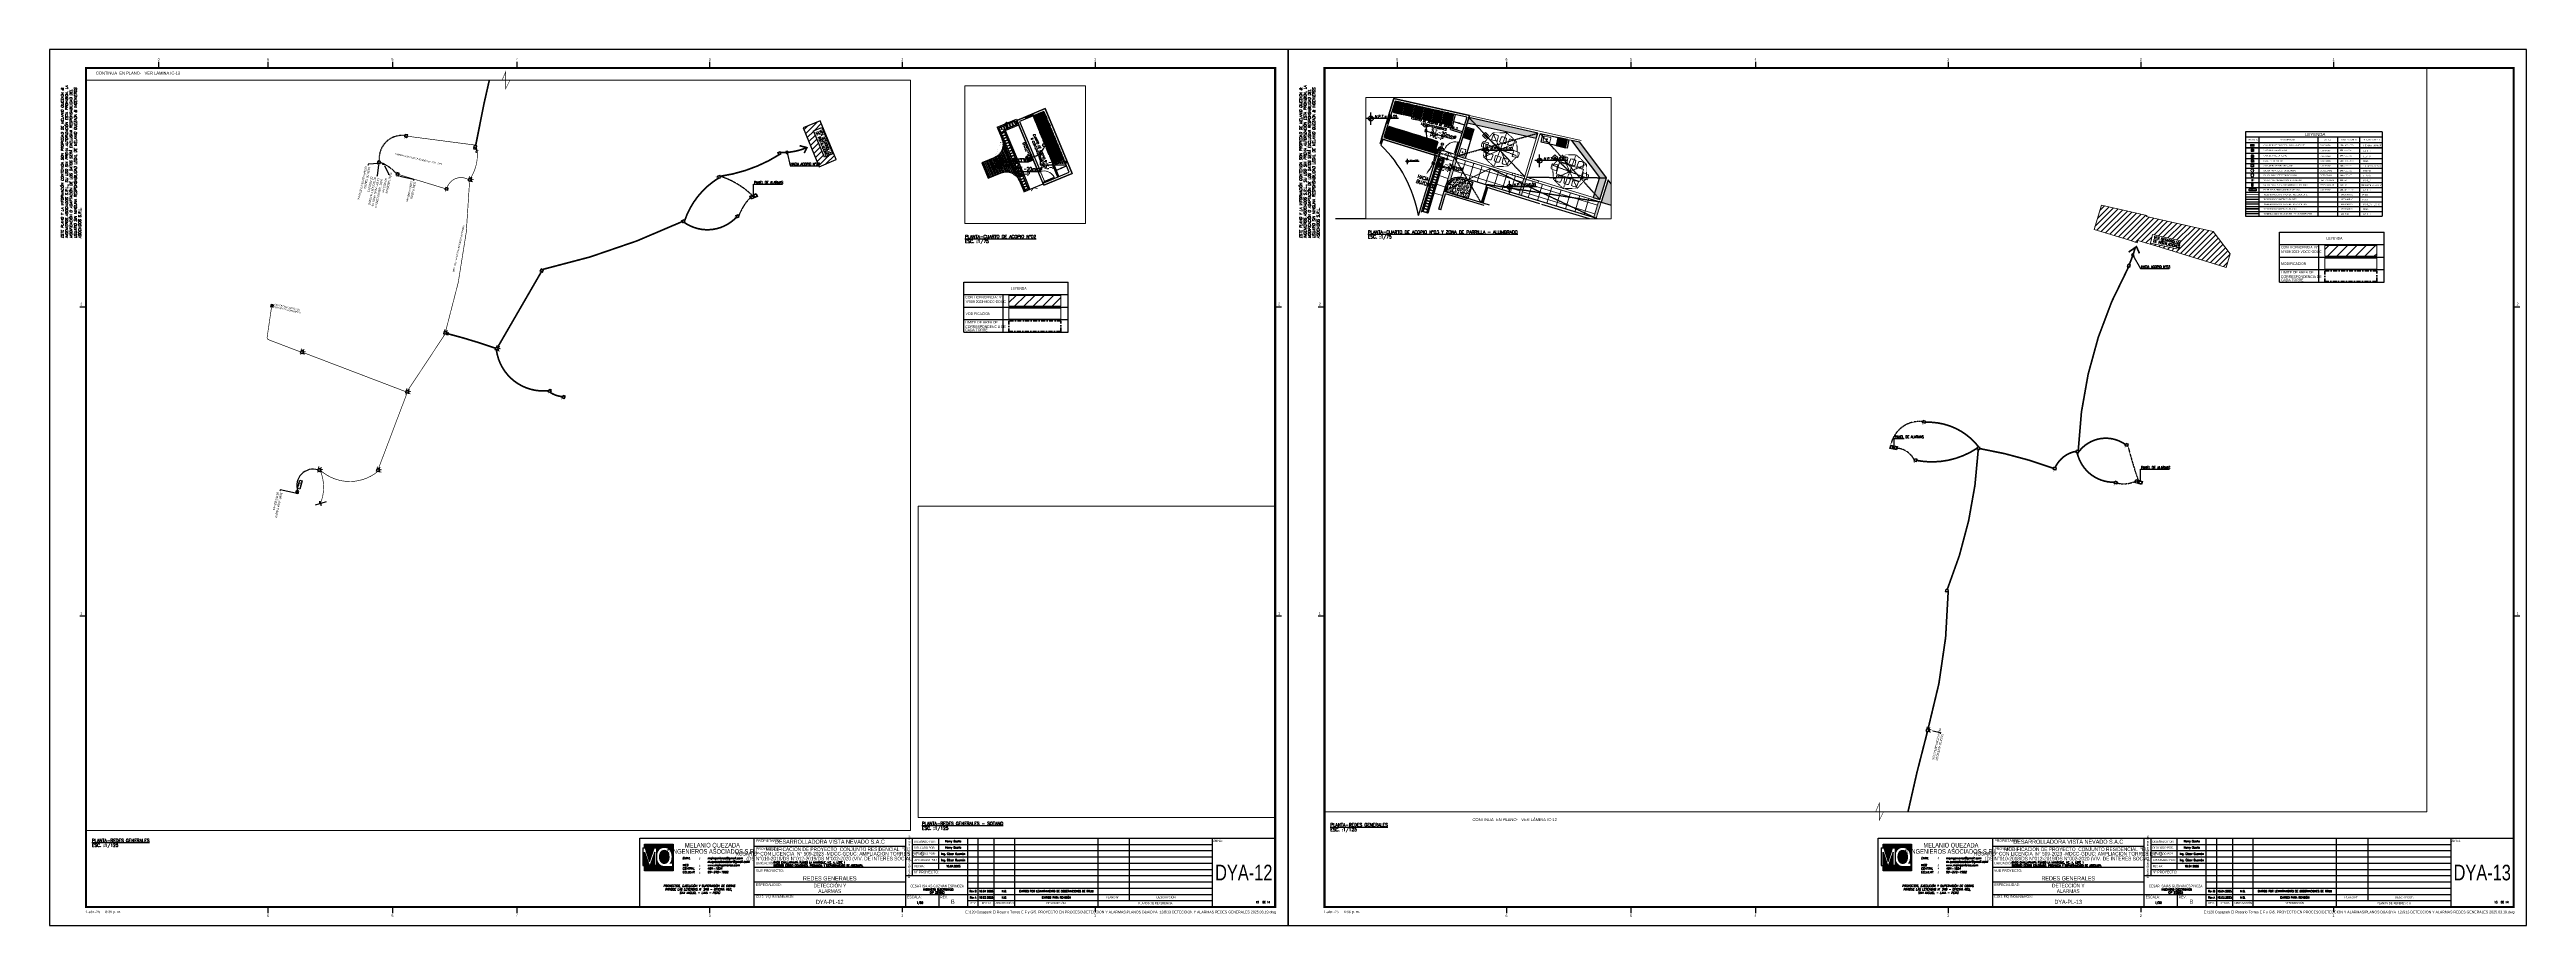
# Paper-space layout 'DYA-12@13' of a CAD drawing. Header units: millimetres. Extents: x 316 to 2694, y -10 to 831.
# The model-space entities are those that its viewports show. They can reach past a viewport. Long polylines and large blocks are cut down to what shows.
import ezdxf
from ezdxf import colors
from ezdxf.entities.mleader import LeaderData, LeaderLine
from ezdxf.enums import TextEntityAlignment as Align
from ezdxf.math import Vec2, Vec3

# ---------------------------------------------------------------- set-up
doc = ezdxf.new("R2010")
doc.units = ezdxf.units.MM
for name, pattern in [('ACAD_ISO04W100', [30, 24, -3, 0, -3]), ('DASHDOT2', [0.5, 0.25, -0.125, 0, -0.125]), ('DASHED', [0.75, 0.5, -0.25]), ('HIDDEN', [0.375, 0.25, -0.125]), ('HIDDEN2', [0.1875, 0.125, -0.0625]), ('TC_P10$0$HIDDEN', [0.375, 0.25, -0.125]), ('TG_P1$0$DASHDOT', [1, 0.5, -0.25, 0, -0.25])]:
    doc.linetypes.add(name, pattern=pattern)
for name, color, linetype, lineweight in [('000 SOS 911 EQUIPOS', 5, 'Continuous', 25), ('000 SOS 911 IE-Alarmas Contra Incendio', 100, 'CONTRA_FUEGO', 25), ('000 SOS 911 Membrete', 255, 'Continuous', 18), ('000 SOS 911 TEXTOS ACI', 7, 'Continuous', 9), ('000 SOS 911 TUBERIA ACI', 3, 'Continuous', 25), ('A-02', 7, 'Continuous', 5), ('A-MURO ALTO', 3, 'Continuous', 20), ('A-MUROS', 5, 'Continuous', 30), ('MQ.AUXILIAR', 7, 'Continuous', 25), ('MQ.CAJA PASO TELECOMUNICACIONES', 94, 'Continuous', 40), ('MQ.DETECTOR HUMO', 150, 'Continuous', 30), ('MQ.FLECHAS', 135, 'Continuous', 15), ('MQ.TEXTO GENERAL', 7, 'Continuous', 40), ('MQ.TITULOS', 3, 'Continuous', 30)]:
    doc.layers.add(name, color=color, linetype=linetype, lineweight=lineweight)
for name, color, linetype in [('A-Adoquines', 7, 'Continuous'), ('A-CONTENEDOR DE BASURA', 8, 'Continuous'), ('A-EST PLACAS', 1, 'Continuous'), ('A-EST VIGAS', 7, 'HIDDEN2'), ('A-MOBILIARIO', 4, 'Continuous'), ('A-MURO BAJO', 2, 'Continuous'), ('A-PROYECCIONES', 7, 'HIDDEN'), ('A-PUERTAS', 4, 'Continuous'), ('A-SANITARIOS', 2, 'Continuous'), ('A_30_DispositivosSanit', 7, 'Continuous'), ('A_50_TextoAmbiente', 3, 'Continuous'), ('A_50_TextoIndicaciones', 8, 'Continuous'), ('ATRIBUTO', 7, 'Continuous'), ('DLP_MOBILIARIO FIJO', 7, 'Continuous'), ('DLP_VERDE', 253, 'Continuous'), ('LOGO', 7, 'Continuous'), ('MQ MARCO MEMBRETE', 7, 'Continuous'), ('MQ TEXTOS MEMBRETE', 7, 'Continuous'), ('MQ.TUBERÍA PVC 20mmø', 140, 'Continuous')]:
    doc.layers.add(name, color=color, linetype=linetype)
doc.layers.add('DLP_ETAPAS', color=7, linetype='Continuous', lineweight=50, true_color=0xd10000)
doc.layers.add('DLP_ÁREA COMÚN', color=251, linetype='Continuous', plot=False)
doc.styles.add('arial', font='arial.ttf')
doc.styles.add('ESC-50', font='romans.shx', dxfattribs={"width": 0.9, "height": 0.1})
doc.styles.add('Estilo_Generado_3', font='swiss.ttf')
doc.styles.add('FICO', font='bgothl.ttf')
doc.styles.add('MQTEXTO', font='romans.shx')
doc.styles.add('MtXpl_Arial_Narrow', font='ARIALN.TTF')
doc.styles.add('PIPE', font='ARIALN.TTF', dxfattribs={"width": 0.8})
doc.styles.add('R80', font='romans.shx', dxfattribs={"width": 0.8, "oblique": 15, "height": 0.1})
doc.styles.add('R80-200', font='romans.shx', dxfattribs={"width": 0.8, "oblique": 10, "height": 0.2})
doc.styles.add('ROMAND', font='romand.shx', dxfattribs={"width": 0.8})
doc.styles.add('ROMANS', font='ROMANS.shx', dxfattribs={"oblique": 10})
doc.styles.get("Standard").update_dxf_attribs({"font": 'arial.ttf'})
doc.linetypes.add('CONTRA_FUEGO', pattern='A,0.9,-0.15,["ACI",Standard,S=0.08,R=0,X=-0.08,Y=-0.03],-0.2', length=1.25)
doc.linetypes.add('Fire-50-Wall', pattern='A,0.5,-0.075,["I",ESC-50,S=1,R=0,X=-0.03,Y=-0.05],-0.05', length=0.625)
doc.dimstyles.new('ISO-25', dxfattribs={"dimtxt": 2.5, "dimasz": 2.5, "dimexe": 1.25, "dimexo": 0.625, "dimtad": 1, "dimtxsty": 'Standard', "dimcen": 2.5, "dimadec": 0, "dimazin": 0, "dimtfac": 1, "dimtmove": 0, "dimatfit": 3, "dimfxl": 1, "dimarcsym": 0})
doc.dimstyles.new('SEGURIDAD_COTA MUROS_100', dxfattribs={"dimtxt": 0.11, "dimasz": 0.075, "dimexe": 0.18, "dimexo": 0.06, "dimgap": 0.02, "dimtad": 1, "dimzin": 4, "dimdsep": 46, "dimtxsty": 'arial', "dimblk": 'OPEN90', "dimcen": 0.09, "dimdle": 0.1, "dimclrd": 7, "dimclre": 7, "dimclrt": 7, "dimadec": 0, "dimazin": 0, "dimtfac": 1, "dimtix": 1, "dimtofl": 0, "dimtmove": 2, "dimatfit": 2, "dimldrblk": 'OPEN90', "dimfxl": 0.3, "dimtolj": 1, "dimtzin": 0, "dimlwd": 9, "dimlwe": 9, "dimarcsym": 0})
pattern_1 = [(252.5, (-226569.6135, -8188219.80831), (0.1028379063742, -0.1371042579803), [0, -0.135128, 0, -0.15113, 0, -0.1444625]), (222.5, (-226569.6135, -8188219.80831), (0.0150241246165, -0.2957586482646), [0, -0.072898, 0, -0.121793, 0, -0.0466725]), (182.5, (-226569.52393, -8188219.7456), (-0.226491538642, -0.159205150185), [0, -0.04445, 0, -0.16002, 0, -0.208915]), (172.5, (-226569.52393, -8188219.7456), (-0.174160637763, -0.217199849944), [0, -0.022225, 0, -0.104902, 0, -0.120015])]

# ---------------------------------------------------------------- blocks, each defined once
blk = doc.blocks.new('TIT_TITULOS')
for tag, p, height, style in [('%%UTITULO', (0, 0), 5, 'ROMAND'), ('ESCALA', (0, -4.8), 2.5, 'ROMANS')]:
    blk.add_attdef(tag, p, '', height=height, dxfattribs=dict(style=style))
blk = doc.blocks.new('M')
at = {"layer": 'MQ MARCO MEMBRETE', "color": 32, "ltscale": 0.3, "true_color": 0xcc6600}
for p, q in [((0, 35.7), (5.3, 35.7)), ((0, 35.7), (0, 0)), ((0, 0), (3.8, 0)), ((3.8, 27.2), (3.8, 0)), ((3.8, 27.2), (12.9, 0)), ((5.3, 35.7), (14.1, 8.2)), ((15.3, 0), (12.9, 0)), ((14.1, 8.2), (23.1, 35.7)), ((24.4, 27.4), (15.3, 0)), ((23.2, 35.7), (28.4, 35.7)), ((24.4, 0), (24.4, 27.4)), ((28.4, 0), (24.4, 0)), ((28.4, 35.7), (28.4, 0))]:
    blk.add_line(p, q, dxfattribs=at)
blk = doc.blocks.new('FORMATO_HORI_A0_1_2')
at = {"layer": 'LOGO', "ltscale": 0.3}
h = blk.add_hatch(color=256, dxfattribs=at)
h.set_gradient(color1=(204, 51, 0), color2=(255, 255, 0), tint=1)
h.paths.add_polyline_path([(582.8, 74.3), (582.8, 57.5), (580.9, 57.5), (580.9, 70.5), (576.6, 57.5), (575.5, 57.5), (571.3, 70.2), (571.3, 52.5), (598.6, 52.5), (598.6, 78), (571.3, 78), (571.3, 74.3), (571.9, 74.3), (576, 61.4), (580.3, 74.3)])
edge = h.paths.add_edge_path(flags=16)
edge.add_spline(control_points=[(589.9, 57.2), (589.8, 57.2), (589.8, 57.2), (589.5, 57.2), (589.3, 57.2), (588.8, 57.2), (588.6, 57.3), (588.3, 57.4), (588.2, 57.4), (587.9, 57.5), (587.8, 57.5), (587.5, 57.6), (587.3, 57.7), (586.8, 58), (586.4, 58.3), (586, 58.6), (585.9, 58.7), (585.6, 59), (585.5, 59.1), (585.2, 59.5), (585, 59.8), (584.6, 60.3), (584.4, 60.6), (584.1, 61.1), (584, 61.4), (583.7, 62.2), (583.5, 62.7), (583.4, 63.5), (583.3, 63.7), (583.3, 64.2), (583.2, 64.4), (583.2, 65.3), (583.1, 66), (583.2, 67.3), (583.3, 67.9), (583.6, 69.1), (583.7, 69.5), (584, 70.2), (584.1, 70.5), (584.3, 70.9), (584.5, 71.2), (584.9, 71.9), (585.2, 72.3), (585.8, 72.9), (586, 73.1), (586.3, 73.3), (586.4, 73.4), (586.7, 73.5), (586.8, 73.6), (587.1, 73.8), (587.2, 73.9), (587.8, 74.1), (588.2, 74.2), (589, 74.4), (589.3, 74.4), (589.8, 74.5), (590, 74.5), (590.2, 74.5)], knot_values=[0, 0, 0, 0, 0.192816, 0.192816, 1.290522, 1.290522, 2.251615, 2.251615, 2.732161, 2.732161, 3.212708, 3.212708, 4.053538, 4.053538, 5.75425, 5.75425, 6.604607, 6.604607, 7.454963, 7.454963, 9.030115, 9.030115, 10.587315, 10.587315, 12.144514, 12.144514, 14.796263, 14.796263, 16.122137, 16.122137, 17.448012, 17.448012, 20.972812, 20.972812, 24.497612, 24.497612, 27.030716, 27.030716, 28.297267, 28.297267, 29.563819, 29.563819, 32.223877, 32.223877, 33.303347, 33.303347, 33.843082, 33.843082, 34.382817, 34.382817, 35.21388, 35.21388, 37.111329, 37.111329, 39.008778, 39.008778, 39.957503, 39.957503, 39.957503, 39.957503], degree=3, periodic=0)
edge.add_spline(control_points=[(590.6, 74.5), (590.7, 74.5), (590.7, 74.5), (590.9, 74.5), (591.2, 74.4), (591.6, 74.3), (591.7, 74.3), (592, 74.2), (592.1, 74.2), (592.4, 74.1), (592.5, 74.1), (592.9, 73.9), (593.1, 73.8), (593.5, 73.6), (593.7, 73.5), (594, 73.2), (594.2, 73.1), (594.6, 72.7), (594.8, 72.5), (595.1, 72.2), (595.2, 72), (595.5, 71.6), (595.6, 71.5), (596, 70.8), (596.2, 70.3), (596.6, 69.4), (596.8, 68.9), (597, 67.9), (597, 67.5), (597.1, 66.8), (597.1, 66.6), (597.1, 66.2), (597.1, 66), (597.1, 65.4), (597.1, 65.1), (597, 64.2), (597, 63.6), (596.7, 62.3), (596.5, 61.7), (596, 60.8), (595.9, 60.6), (595.5, 60), (595.3, 59.7), (595.1, 59.4), (595.1, 59.4), (595, 59.3)], knot_values=[48.693813, 48.693813, 48.693813, 48.693813, 48.930814, 48.930814, 50.220747, 50.220747, 50.865714, 50.865714, 51.51068, 51.51068, 52.110453, 52.110453, 53.198101, 53.198101, 54.128389, 54.128389, 55.058676, 55.058676, 56.280823, 56.280823, 57.338002, 57.338002, 58.395181, 58.395181, 61.048544, 61.048544, 63.701907, 63.701907, 66.049536, 66.049536, 67.223351, 67.223351, 68.397166, 68.397166, 70.185612, 70.185612, 73.424676, 73.424676, 76.663739, 76.663739, 78.260225, 78.260225, 79.856712, 79.856712, 80.075509, 80.075509, 80.075509, 80.075509], degree=3, periodic=0)
edge.add_line((595, 59.3), (597.5, 59.3))
edge.add_line((597.5, 59.3), (597.5, 57.2))
edge.add_line((597.5, 57.2), (588.8, 57.2))
edge = h.paths.add_edge_path(flags=0)
edge.add_spline(control_points=[(590.4, 72.6), (589.4, 72.5), (587.5, 72.3), (585.8, 70), (585, 67.4), (585, 64.8), (585.5, 62.3), (586.7, 60.4), (588.4, 59.1), (590.4, 59), (592.4, 59.3), (594, 60.8), (595.1, 63.1), (595.3, 65.8), (595, 68.4), (594.2, 70.3), (593.1, 71.7), (591.7, 72.4), (590.8, 72.6), (590.4, 72.6)], knot_values=[0, 0, 0, 0, 5.753691, 11.526384, 16.896652, 23.086086, 27.939981, 32.771715, 36.933401, 40.681441, 45.121964, 49.458649, 54.186724, 60.683055, 66.372587, 70.753985, 73.95003, 77.334003, 80.075509, 80.075509, 80.075509, 80.075509], degree=3, periodic=0)
blk.add_lwpolyline([(571.3, 74.3), (571.3, 78), (598.6, 78), (598.6, 52.5), (571.3, 52.5), (571.3, 70.2)], dxfattribs=at)
at = {"layer": 'MQ MARCO MEMBRETE'}
for p, q in [((105, 823.2), (105, 829.2)), ((210, 823.2), (210, 829.2)), ((329.5, 823.2), (329.5, 829.2)), ((449, 823.2), (449, 829.2)), ((634, 823.2), (634, 829.2)), ((819, 823.2), (819, 829.2)), ((1004, 823.2), (1004, 829.2)), ((29, 594), (35, 594)), ((1176.6, 594), (1182.6, 594)), ((35, 297), (29, 297)), ((1182.6, 297), (1176.6, 297)), ((676.6, 76.1), (821.6, 76.1)), ((828.6, 77.8), (881.6, 77.8)), ((828.6, 71.8), (881.6, 71.8)), ((853.6, 53.8), (853.6, 83.8)), ((881.6, 17.8), (881.6, 83.8)), ((881.6, 77.8), (1006.6, 77.8)), ((881.6, 71.8), (1006.6, 71.8)), ((891.6, 17.8), (891.6, 83.8)), ((906.6, 83.8), (906.6, 17.8)), ((926.6, 17.8), (926.6, 83.8)), ((1006.6, 17.8), (1006.6, 83.8)), ((1006.6, 77.8), (1116.6, 77.8)), ((1006.6, 71.8), (1116.6, 71.8)), ((1036.6, 83.8), (1036.6, 23.8)), ((1116.6, 17.8), (1116.6, 83.8)), ((676.6, 55.8), (821.6, 55.8)), ((828.6, 65.8), (881.6, 65.8)), ((828.6, 59.8), (881.6, 59.8)), ((828.6, 53.8), (881.6, 53.8)), ((881.6, 65.8), (1006.6, 65.8)), ((881.6, 59.8), (1006.6, 59.8)), ((881.6, 53.8), (1006.6, 53.8)), ((881.6, 47.8), (1006.6, 47.8)), ((1006.6, 65.8), (1116.6, 65.8)), ((1006.6, 59.8), (1116.6, 59.8)), ((1006.6, 53.8), (1116.6, 53.8)), ((1006.6, 47.8), (1116.6, 47.8)), ((676.6, 41.8), (821.6, 41.8)), ((676.6, 29.8), (821.6, 29.8)), ((853.6, 29.8), (853.6, 17.8)), ((881.6, 41.8), (1006.6, 41.8)), ((881.6, 35.8), (1006.6, 35.8)), ((881.6, 29.8), (1006.6, 29.8)), ((881.6, 23.8), (1006.6, 23.8)), ((1006.6, 41.8), (1116.6, 41.8)), ((1006.6, 35.8), (1116.6, 35.8)), ((1006.6, 29.8), (1116.6, 29.8)), ((1006.6, 23.8), (1116.6, 23.8)), ((210, 11.8), (210, 17.8)), ((329.5, 11.8), (329.5, 17.8)), ((449, 11.8), (449, 17.8)), ((634, 11.8), (634, 17.8)), ((819, 12.8), (819, 17.8)), ((1004, 12.8), (1004, 17.8))]:
    blk.add_line(p, q, dxfattribs=at)
for points in [[(0, 841), (0, 0), (1189, 0), (1189, 841)], [(1176.6, 17.8), (566.6, 17.8), (566.6, 83.8), (1176.6, 83.8)], [(676.6, 83.8), (821.6, 83.8), (821.6, 17.8), (676.6, 17.8)]]:
    blk.add_lwpolyline(points, close=True, dxfattribs=at)
at = {"layer": 'MQ MARCO MEMBRETE', "const_width": 2}
blk.add_lwpolyline([(35, 17.8), (1176.6, 17.8), (1176.6, 823.2), (35, 823.2)], close=True, dxfattribs=at)
at = {"layer": 'MQ MARCO MEMBRETE'}
for points in [[(828.6, 47.8), (828.6, 83.8)], [(1006.6, 17.8), (1006.6, 83.8)], [(821.6, 47.8), (881.6, 47.8)], [(821.6, 29.8), (881.6, 29.8)]]:
    blk.add_lwpolyline(points, dxfattribs=at)
at = {"layer": 'LOGO', "ltscale": 0.3, "xscale": 0.47250064784434, "yscale": 0.47250064784434, "zscale": 0.47250064784434}
blk.add_blockref('M', (569.4, 57.5), dxfattribs=at)
at = {"layer": 'ATRIBUTO'}
for s, height, style, width, p in [('MODIFICACIÓN DE PROYECTO  CONJUNTO RESIDENCIAL  “EL', 3.5, 'arial', 0.75, (756.6, 73.2)), ('DESARROLLADORA VISTA NEVADO S.A.C', 4, 'arial', 0.75, (749.1, 80.4)), ('Henry Ocaña', 2, 'ROMANS', 0.8, (867.6, 80.8)), ('Henry Ocaña', 2, 'ROMANS', 0.8, (867.6, 74.8)), ('ROSARIO” CON LICENCIA  N° 509-2023 -MDCC-GDUC: AMPLIACION TORRES E-F-G ', 3.5, 'arial', 0.75, (749.7, 68.9)), ('(DS N°010-2018/DS N°012-2019/DS N°002-2020 (VIV. DE INTERES SOCIAL)', 3.5, 'arial', 0.75, (749.1, 64.2)), ('Ing. César Guzmán', 2, 'ROMANS', 0.8, (867.6, 68.8)), ('Ing. César Guzmán', 2, 'ROMANS', 0.8, (867.6, 62.8)), ('10.04.2025', 2, 'ROMANS', 0.8, (867.6, 56.8)), ('REDES GENERALES', 4, 'arial', 0.75, (749, 45.2)), ('DETECCIÓN Y', 3.5, 'arial', 0.75, (749.1, 38.3)), ('ALARMAS', 3.5, 'arial', 0.75, (749, 33)), ('B', 4, 'arial', 0.75, (867.2, 22.9)), ('Rev.B', 2, 'ROMANS', 0.8, (886.6, 32.8)), ('Rev.A', 2, 'ROMANS', 0.8, (886.6, 26.8)), ('10.04.2025', 2, 'ROMANS', 0.8, (899.1, 32.8)), ('19.03.2025', 2, 'ROMANS', 0.8, (899.1, 26.8)), ('M.Q.', 2, 'ROMANS', 0.8, (916.6, 32.8)), ('M.Q.', 2, 'ROMANS', 0.8, (916.6, 26.8)), ('EMITIDO POR LEVANTAMIENTO DE OBSERVACIONES DE RRUU', 2, 'ROMANS', 0.8, (966.6, 32.8)), ('EMITIDO PARA REVISIÓN', 2, 'ROMANS', 0.8, (966.6, 26.8)), ('   DE 14', 2, 'ROMANS', 0.8, (1166.3, 22.3))]:
    blk.add_text(s, height=height, dxfattribs=dict(at, style=style, width=width)).set_placement(p, align=Align.MIDDLE_CENTER)
at = {"layer": 'ATRIBUTO', "style": 'ROMANS', "width": 0.8}
for s, p in [('PAGO CHALLAPAMPA FUNDO LA MANRIQUE, MZ. A, LOTE 1', (694.9, 60.5)), ('DISTRITO CERRO COLORADO, PROVINCIA Y DEPARTAMENTO DE AREQUIPA.', (694.9, 57.5)), ('1/50', (832.4, 21.9))]:
    blk.add_text(s, height=2, dxfattribs=at).set_placement(p, align=Align.MIDDLE_LEFT)
at = {"layer": 'DEFPOINTS', "char_height": 2.5, "attachment_point": 1, "style": 'arial'}
for s, insert in [('1-abr.-25', (34.4, 14.3)), ('8:36 p. m.', (53.4, 14.3))]:
    blk.add_mtext(s, dxfattribs=dict(at, insert=insert))
at = {"layer": 'DEFPOINTS', "insert": (1177.4, 12.5), "char_height": 2.5, "attachment_point": 6, "line_spacing_factor": 0.8, "style": 'arial'}
blk.add_mtext('{\\W0.85;E:\\\\120 Casapark El Rosario Torres E F y G\\\\5. PROYECTO EN PROCESO\\\\DETECCION Y ALARMAS\\\\PLANOS D&A\\\\DYA_12@13 DETECCION Y ALARMAS REDES GENERALES 2025.03.19.dwg}', dxfattribs=at)
at = {"layer": 'MQ TEXTOS MEMBRETE', "style": 'arial', "width": 0.75}
for s, height, p in [('0', 2.5, (104.7, 831.5)), ('6', 2.5, (209.7, 831.5)), ('5', 2.5, (329.2, 831.5)), ('4', 2.5, (448.7, 831.5)), ('3', 2.5, (633.7, 831.5)), ('2', 2.5, (818.7, 831.5)), ('1', 2.5, (1003.7, 831.5)), ('2', 2.5, (30.5, 596.6)), ('2', 2.5, (1180.4, 596.6)), ('1', 2.5, (30.5, 299.6)), ('1', 2.5, (1180.4, 299.6)), ('PLANO N°', 2, (1020.6, 27.1)), ('DESCRIPCIÓN', 2, (1071.9, 27.1)), ('6', 2.5, (209.7, 9.3)), ('5', 2.5, (329.2, 9.3)), ('4', 2.5, (448.7, 9.3)), ('3', 2.5, (633.7, 9.3)), ('2', 2.5, (818.7, 9.3)), ('REV.', 2, (886.7, 21.5)), ('FECHA', 2, (899.5, 21.5)), ('APROBACIÓN', 2, (916.8, 21.5)), ('DESCRIPCIÓN', 2, (966.2, 21.5)), ('1', 2.5, (1003.7, 9.3)), ('PLANOS DE REFERENCIA', 2, (1061.7, 21.4))]:
    blk.add_text(s, height=height, dxfattribs=at).set_placement(p, align=Align.MIDDLE_CENTER)
for s, height, p in [('PROPIETARIO:', 2.5, (678.3, 81.5)), ('PROYECTO:', 2.5, (678.3, 73.7)), ('DISEÑADO POR:', 2, (830, 80.5)), ('DIBUJADO POR:', 2, (830, 74.6)), ('SUB PROYECTO:', 2.5, (677.9, 52.7)), ('UBICACIÓN:', 2.5, (678.1, 59.8)), ('REVISADO POR:', 2, (830, 68.8)), ('N° PROYECTO:', 2.5, (830, 51.3)), ('APROBADO POR:', 2, (830.3, 62.9)), ('FECHA:      ', 2, (830.3, 56.9)), ('ESPECIALIDAD:', 2.5, (678, 39.2)), ('COD. MQ INGENIEROS:', 2.5, (678, 27.8))]:
    blk.add_text(s, height=height, dxfattribs=at).set_placement(p, align=Align.MIDDLE_LEFT)
blk.add_text('Melanio Quezada & Ingenieros Asc. ', height=2, rotation=90, dxfattribs=at).set_placement((825.2, 66.6), align=Align.MIDDLE_CENTER)
blk.add_text('LÁMINA :', height=2, dxfattribs=at).set_placement((1126.8, 82.2), align=Align.TOP_RIGHT)
for s, p in [('ESCALA:', (823.3, 25.3)), ('REV.', (855, 25.3))]:
    blk.add_text(s, height=2.5, dxfattribs=at).set_placement(p, align=Align.BOTTOM_LEFT)
at = {"layer": 'MQ TEXTOS MEMBRETE', "style": 'ROMANS', "width": 0.75}
for s, p in [('INGENIERO ELECTRONICO', (838.7, 33.4)), ('CIP 222923 ', (845.2, 30.7))]:
    blk.add_text(s, height=2, dxfattribs=at).set_placement(p)
at = {"layer": 'MQ TEXTOS MEMBRETE', "insert": (11, 659.8), "char_height": 2.5, "width": 162.37, "attachment_point": 1, "rotation": 90, "style": 'ROMANS'}
blk.add_mtext('ESTE PLANO Y LA INFORMACIÓN CONTENIDA SON PROPIEDAD DE MELANIO QUEZADA & INGENIEROS ASOCIADOS S.R.L., SU USO SIN PREVIA AUTORIZACIÓN ESTA PROHIBIDA. LA MODIFICACIÓN O ADAPTACIÓN DE LOS DATOS SERÁ EXCLUSIVA RESPONSABILIDAD DEL USUARIO SIN NINGUNA RESPONSABILIDAD LEGAL DE MELANIO QUEZADA & INGENIEROS ASOCIADOS S.R.L.', dxfattribs=at)
at = {"layer": 'MQ TEXTOS MEMBRETE'}
for s, insert, char_height, width, attachment_point, style in [('\\pxsm0.8;{\\W0.7;MELANIO QUEZADA\\P & INGENIEROS ASOCIADOS S.R.L.}', (636.4, 79.3), 4.5, 73.625, 2, 'arial'), ('EMAIL^I^I:^Imqingenieros@gmail.com\\P^I^I^Im.quezadasalazar@gmail.com \\PWEB^I^I:^Iwww.mqingenieros.com\\PCENTRAL^I:^I464-1854\\PCELULAR^I:^I99-272-1982', (607.7, 65.6), 2, 63.542, 1, 'ROMANS'), ('\\pxi0.30107;PROYECTOS, EJECUCIÓN Y SUPERVISIÓN DE OBRAS\\P\\pi-2.02035,l3,t3.97965;PARQUE LAS LEYENDAS Nº 240 - OFICINA 403, \\P\\pi4.97965,t7.9795;SAN MIGUEL - LIMA - PERÚ ', (588.9, 39), 2, 86.06, 1, 'ROMANS'), ('\\pxsm0.8;{\\W0.7;CESAR ISAIAS GUZMAN ESPINOZA\\P }', (852.1, 39.1), 2.5, 73.625, 2, 'arial')]:
    blk.add_mtext(s, dxfattribs=dict(at, insert=insert, char_height=char_height, width=width, attachment_point=attachment_point, style=style))
blk = doc.blocks.new('LEYENDA DE LICENCIA')
at = {"lineweight": 0}
h = blk.add_hatch(dxfattribs=at)
h.set_pattern_fill('ANSI31', color=8, scale=2)
h.set_pattern_definition([(45, (-3273.316, -1928.9147), (-4.490128, 4.490128), [])])
h.paths.add_polyline_path([(93.2, 24.8), (93.2, 35.2), (43.4, 35.2), (43.4, 24.8)])
at = {"color": 8, "lineweight": 0}
for points in [[(43.4, 24.8), (93.2, 24.8), (93.2, 35.2), (43.4, 35.2)], [(43.4, 12.5), (93.2, 12.5), (93.2, 22.9), (43.4, 22.9)]]:
    blk.add_lwpolyline(points, close=True, dxfattribs=at)
at = {"layer": 'DLP_ETAPAS', "linetype": 'DASHDOT2', "ltscale": 15}
blk.add_lwpolyline([(43.4, 0.5), (93.2, 0.5), (93.2, 10.9), (43.4, 10.9)], close=True, dxfattribs=at)
at = {"layer": 'MQ MARCO MEMBRETE'}
blk.add_line((0, 36), (100.2, 36), dxfattribs=at)
for points in [[(0, 0), (0, 48)], [(0, 48), (100.2, 48)], [(100.2, 0), (100.2, 48)], [(0, 24), (100.2, 24)], [(37.7, 0), (37.7, 36)], [(0, 12), (100.2, 12)], [(0, 0), (100.2, 0)]]:
    blk.add_lwpolyline(points, dxfattribs=at)
at = {"layer": 'MQ TEXTOS MEMBRETE', "style": 'arial', "width": 0.75}
for s, p in [('CON LICENCENCIA: N°', (1.4, 33.5)), ('N°509 2023-MDCC-GDUC', (1.4, 29.2)), ('LEYENDA', (45, 42)), ('CORRESPONDENCIA DE ', (1.4, 5.2)), ('CADA TORRE ', (1.4, 2.1)), ('MODIFICACION', (1.4, 17.7)), ('LIMITE DE AREA DE', (1.4, 9.5))]:
    blk.add_text(s, height=2.5, dxfattribs=at).set_placement(p, align=Align.MIDDLE_LEFT)
blk = doc.blocks.new('SIM NIVEL PLANTA')
at = {"linetype": 'Continuous'}
h = blk.add_hatch(dxfattribs=at)
h.set_pattern_fill('_USER', color=256, scale=0.099996, angle=45, style=0, pattern_type=0)
h.set_pattern_definition([(45, (35396.10581, 26516.4892), (-0.0707080889, 0.0707080889), [])])
h.paths.add_polyline_path([(-17, 0), (-15.5, 0, 0.409209), (-17, 1.5)])
h.paths.add_polyline_path([(-18.5, 0, 0.419236), (-17, -1.5), (-17, 0)])
for p, q in [((0, 0), (-20, 0)), ((-17, -4), (-17, 3.7))]:
    blk.add_line(p, q)
blk.add_circle((-17, 0), 1.5, dxfattribs=at)
at = {"style": 'R80'}
blk.add_attdef('N.P.T.+0.00', text='', height=2.03, dxfattribs=at).set_placement((-7.8, 2), align=Align.MIDDLE_CENTER)
blk = doc.blocks.new('AP_Av.Ejercito Esq.Choquehuanca_Plantas_Rev1_20190619$0$CONTENEDOR DE BASURA 360L')
at = {"linetype": 'ByBlock'}
for p, q in [((-0.31, 0.8), (-0.31, 0.29)), ((-0.31, 0.29), (-0.31, 0.07)), ((-0.29, 0.8), (-0.29, 0.29)), ((-0.29, 0.29), (-0.29, 0.07)), ((0.26, 0.85), (-0.26, 0.85)), ((0.26, 0.83), (-0.26, 0.83)), ((-0.26, 0), (-0.26, 0.02)), ((-0.26, 0.02), (-0.25, 0.02)), ((-0.26, 0.02), (-0.25, 0.02)), ((-0.26, 0), (-0.26, 0.01)), ((-0.26, 0.01), (-0.26, 0.01)), ((-0.26, 0), (-0.26, 0)), ((-0.25, 0), (-0.26, 0)), ((-0.25, 0.02), (-0.25, 0)), ((-0.25, 0), (-0.25, 0.02)), ((-0.25, 0.02), (-0.21, 0.02)), ((-0.25, 0.01), (-0.25, 0.01)), ((-0.25, 0), (-0.25, 0)), ((-0.23, 0.02), (-0.23, 0)), ((-0.21, 0), (-0.21, 0.02)), ((-0.02, 0.01), (-0.21, 0.01)), ((-0.02, 0), (-0.21, 0)), ((-0.2, 0.02), (-0.02, 0.02)), ((-0.19, 0.05), (-0.03, 0.05)), ((-0.02, 0), (-0.02, 0.02)), ((0.02, 0.02), (-0.02, 0.02)), ((0.02, 0), (-0.02, 0)), ((0, 0.02), (0, 0)), ((0.2, 0.02), (0.02, 0.02)), ((0.03, 0.02), (0.02, 0.02)), ((0.02, 0), (0.02, 0.02)), ((0.02, 0.01), (0.21, 0.01)), ((0.02, 0), (0.21, 0)), ((0.19, 0.05), (0.03, 0.05)), ((0.21, 0), (0.21, 0.02)), ((0.25, 0.02), (0.21, 0.02)), ((0.25, 0), (0.21, 0)), ((0.23, 0.02), (0.23, 0)), ((0.25, 0.02), (0.25, 0)), ((0.25, 0), (0.25, 0.02)), ((0.26, 0.02), (0.25, 0.02)), ((0.26, 0.02), (0.25, 0.02)), ((0.25, 0.01), (0.25, 0.01)), ((0.25, 0), (0.25, 0)), ((0.25, 0), (0.26, 0)), ((0.26, 0), (0.26, 0.02)), ((0.26, 0), (0.26, 0.01)), ((0.26, 0.01), (0.26, 0.01)), ((0.26, 0), (0.26, 0)), ((0.29, 0.8), (0.29, 0.29)), ((0.29, 0.29), (0.29, 0.07)), ((0.31, 0.8), (0.31, 0.29)), ((0.31, 0.29), (0.31, 0.07)), ((-0.25, 0), (-0.21, 0))]:
    blk.add_line(p, q, dxfattribs=at)
at = {"color": 8, "linetype": 'ByBlock'}
for p, q in [((-0.28, 0.8), (-0.28, 0.75)), ((-0.28, 0.24), (-0.28, 0.08)), ((-0.24, 0.74), (-0.27, 0.74)), ((-0.24, 0.25), (-0.27, 0.25)), ((-0.26, 0.82), (-0.23, 0.82)), ((-0.26, 0.07), (0.27, 0.07)), ((-0.25, 0.06), (-0.2, 0.06)), ((-0.24, 0.03), (-0.21, 0.03)), ((-0.23, 0.73), (-0.23, 0.29)), ((-0.23, 0.29), (-0.23, 0.26)), ((-0.21, 0.8), (-0.21, 0.29)), ((-0.21, 0.29), (-0.21, 0.07)), ((-0.2, 0.8), (-0.2, 0.29)), ((-0.2, 0.29), (-0.2, 0.08)), ((-0.19, 0.8), (0.19, 0.8)), ((0.03, 0.06), (-0.03, 0.06)), ((0.02, 0.03), (-0.02, 0.03)), ((0.2, 0.8), (0.2, 0.29)), ((0.2, 0.29), (0.2, 0.08)), ((0.25, 0.06), (0.2, 0.06)), ((0.21, 0.8), (0.21, 0.29)), ((0.21, 0.29), (0.21, 0.07)), ((0.24, 0.03), (0.21, 0.03)), ((0.26, 0.82), (0.23, 0.82)), ((0.23, 0.73), (0.23, 0.29)), ((0.23, 0.29), (0.23, 0.26)), ((0.24, 0.74), (0.27, 0.74)), ((0.24, 0.25), (0.27, 0.25)), ((0.28, 0.8), (0.28, 0.75)), ((0.28, 0.24), (0.28, 0.08))]:
    blk.add_line(p, q, dxfattribs=at)
for points in [[(-0.15, 0.78), (-0.15, 0.78), (-0.15, 0.29), (-0.15, 0.09), (-0.15, 0.09), (-0.15, 0.29)], [(-0.07, 0.78), (-0.08, 0.78), (-0.08, 0.29), (-0.08, 0.09), (-0.07, 0.09), (-0.07, 0.29)], [(0, 0.78), (0, 0.78), (0, 0.29), (0, 0.09), (0, 0.09), (0, 0.29)], [(0.07, 0.78), (0.08, 0.78), (0.08, 0.29), (0.08, 0.09), (0.07, 0.09), (0.07, 0.29)], [(0.15, 0.78), (0.15, 0.78), (0.15, 0.29), (0.15, 0.09), (0.15, 0.09), (0.15, 0.29)]]:
    blk.add_lwpolyline(points, close=True, dxfattribs=at)
at = {"linetype": 'ByBlock'}
for centre, radius, start, end in [((-0.26, 0.8), 0.0499, 90, 180), ((-0.26, 0.07), 0.0499, 180, 270), ((-0.26, 0.8), 0.025, 90, 180), ((-0.26, 0.07), 0.025, 180, 263.6322), ((-0.18, 0.07), 0.0807, 180.3677, 215.6892), ((-0.27, 0.07), 0.0807, 324.3108, 359.6323), ((0.04, 0.07), 0.0807, 180.3677, 215.6892), ((-0.04, 0.07), 0.0807, 324.3108, 359.6323), ((0.27, 0.07), 0.0807, 180.3677, 215.6892), ((0.18, 0.07), 0.0807, 324.3108, 359.6323), ((0.26, 0.8), 0.0499, 0, 90), ((0.26, 0.8), 0.025, 0, 90), ((0.26, 0.07), 0.025, 276.3678, 0), ((0.26, 0.07), 0.0499, 270, 0)]:
    blk.add_arc(centre, radius, start, end, dxfattribs=at)
at = {"color": 8, "linetype": 'ByBlock'}
for centre, radius, start, end in [((-0.26, 0.8), 0.015, 90, 180), ((-0.27, 0.75), 0.00999, 180, 270), ((-0.27, 0.24), 0.00999, 90, 180), ((-0.27, 0.08), 0.00999, 180, 270), ((-0.18, 0.07), 0.0707, 184.6708, 211.6379), ((-0.24, 0.73), 0.00999, 0, 90), ((-0.24, 0.26), 0.00999, 270, 0), ((-0.23, 0.8), 0.025, 0, 90), ((-0.23, 0.8), 0.015, 0, 90), ((-0.27, 0.07), 0.0707, 328.3621, 355.3292), ((-0.19, 0.79), 0.00999, 90, 180), ((-0.19, 0.08), 0.00999, 180, 270), ((0.04, 0.07), 0.0707, 184.6708, 211.6379), ((-0.04, 0.07), 0.0707, 328.3621, 355.3292), ((0.19, 0.79), 0.00999, 0, 90), ((0.19, 0.08), 0.00999, 270, 0), ((0.23, 0.8), 0.025, 90, 180), ((0.27, 0.07), 0.0707, 184.6708, 211.6379), ((0.23, 0.8), 0.015, 90, 180), ((0.24, 0.73), 0.00999, 90, 180), ((0.24, 0.26), 0.00999, 180, 270), ((0.18, 0.07), 0.0707, 328.3621, 355.3292), ((0.26, 0.8), 0.015, 0, 90), ((0.27, 0.75), 0.00999, 270, 0), ((0.27, 0.24), 0.00999, 0, 90), ((0.27, 0.08), 0.00999, 270, 0)]:
    blk.add_arc(centre, radius, start, end, dxfattribs=at)
blk = doc.blocks.new('ACOPIO Y PARRILLAS')
h = blk.add_hatch()
h.set_pattern_fill('_USER', color=8, scale=0.1, angle=293, pattern_type=0)
h.set_pattern_definition([(293, (-223663.31343, -8185901.68774), (0.0920504853452, 0.0390731128489), [])])
edge = h.paths.add_edge_path()
edge.add_line((23.29, -4.29), (23.74, -5.4))
edge.add_line((23.74, -5.4), (24.67, -5.02))
edge.add_arc((25.05, -5.94), 1, 22.6344, 112.3237, ccw=False)
edge.add_line((25.97, -5.56), (24.75, -2.6))
edge.add_arc((23.82, -2.99), 1, -67.3963, 22.6037, ccw=False)
edge.add_line((24.21, -3.91), (23.29, -4.29))
at = {"layer": 'A-Adoquines'}
h = blk.add_hatch(color=8, dxfattribs=at)
h.dxf.hatch_style = 1
edge = h.paths.add_edge_path()
edge.add_arc((4.69, -6.64), 1, 126.1567, 162.826, ccw=False)
edge.add_line((4.1, -5.84), (4.57, -4.29))
edge.add_line((4.57, -4.29), (4.38, -4.23))
edge.add_line((4.38, -4.23), (3.73, -6.35))
h.paths.add_polyline_path([(14.4, -8.55), (14.59, -8.61), (14.94, -7.46), (14.75, -7.4)])
h.paths.add_polyline_path([(9.55, -5.81), (9.2, -6.96), (9.01, -6.9), (9.36, -5.76)])
at = {"layer": 'A-MOBILIARIO'}
h = blk.add_hatch(dxfattribs=at)
h.set_pattern_fill('LINE', color=8, scale=0.01, angle=73.0254)
h.set_pattern_definition([(73.02537, (6.0757, 3.971284), (-0.03036678, 0.00926936), [])])
h.paths.add_polyline_path([(5.18, -2.12), (4.97, -2.79), (5.55, -2.97), (5.75, -2.3)])
h = blk.add_hatch(dxfattribs=at)
h.set_pattern_fill('LINE', color=8, scale=0.01, angle=-12.6343)
h.set_pattern_definition([(347.3657, (18.658893, -3.389157), (0.0069446, 0.0309812), [])])
h.paths.add_polyline_path([(12.51, -2.95), (11.83, -2.8), (11.7, -3.39), (12.38, -3.54)])
at = {"layer": 'A-PROYECCIONES', "linetype": 'Continuous'}
h = blk.add_hatch(color=8, dxfattribs=at)
h.dxf.hatch_style = 1
edge = h.paths.add_edge_path()
edge.add_arc((25.07, -1.44), 0.0625, 0, 360)
h = blk.add_hatch(color=8, dxfattribs=at)
h.dxf.hatch_style = 1
edge = h.paths.add_edge_path()
edge.add_arc((3.83, -4.36), 0.0625, 0, 360)
at = {"layer": 'DLP_VERDE'}
h = blk.add_hatch(dxfattribs=at)
h.set_pattern_fill('AR-SAND', color=8, scale=0.0035, angle=215)
h.set_pattern_definition(pattern_1)
edge = h.paths.add_edge_path()
edge.add_line((15.44, -5.85), (14.94, -7.46))
edge.add_line((14.94, -7.46), (16.38, -7.9))
edge.add_arc((15.65, -10.29), 2.5, 37.0478, 73.0245, ccw=False)
edge.add_line((17.65, -8.78), (15.44, -5.85))
h.paths.add_polyline_path([(15.32, -5.7), (13.4, -3.15), (12.8, -3.02), (14.81, -5.68), (14.37, -7.13), (14.84, -7.27)])
h.paths.add_polyline_path([(10.39, -2.48), (5.41, -1.36), (5.29, -1.75), (10.27, -2.86)])
h = blk.add_hatch(dxfattribs=at)
h.set_pattern_fill('AR-SAND', color=8, scale=0.0035, angle=215)
h.set_pattern_definition(pattern_1)
edge = h.paths.add_edge_path()
edge.add_line((3.72, -6.72), (3.82, -6.38))
edge.add_arc((4.69, -6.64), 0.9, 73.0255, 163.0261, ccw=False)
edge.add_line((4.95, -5.78), (5.71, -6.02))
edge.add_line((5.71, -6.02), (5.35, -7.21))
edge.add_line((5.35, -7.21), (3.72, -6.72))
at = {"color": 8, "lineweight": 0}
for p, q in [((6.69, -3.61, 0), (6.33, -3.46, 0)), ((6.44, -3.1, 0), (6.82, -3.18, 0)), ((7.19, -2.58, 0), (7.04, -2.95, 0)), ((7.46, -3.07, 0), (7.55, -2.69, 0)), ((7.62, -3.12, 0), (7.76, -2.76, 0)), ((8.12, -2.87, 0), (8.04, -3.25, 0)), ((8.19, -3.3, 0), (8.34, -2.93, 0)), ((8.69, -3.04, 0), (8.61, -3.43, 0)), ((10.82, -2.73, 0), (10.76, -3.02, 0)), ((11.21, -3.16, 0), (10.78, -3.06, 0)), ((11.29, -2.8, 0), (10.86, -2.71, 0)), ((11.31, -2.84, 0), (11.25, -3.13, 0)), ((2.09, -7.89, -0.78), (3.23, -4.18, -0.78)), ((3.66, -4.31, -0.78), (2.46, -8.26, -0.78)), ((3.23, -4.18, -0.78), (3.66, -4.31, -0.78)), ((4.85, -3.61, 0), (4.72, -4.03, 0)), ((4.74, -4.07, 0), (5.03, -4.15, 0)), ((4.89, -3.59, 0), (5.18, -3.67, 0)), ((5.2, -3.71, 0), (5.07, -4.13, 0)), ((6.66, -4.31, 0), (6.74, -3.93, 0)), ((7.16, -4.05, 0), (7.02, -4.42, 0)), ((7.32, -4.1, 0), (7.24, -4.48, 0)), ((7.59, -4.59, 0), (7.74, -4.23, 0)), ((7.89, -4.28, 0), (7.81, -4.66, 0)), ((8.17, -4.77, 0), (8.31, -4.4, 0)), ((8.53, -4.17, 0), (8.92, -4.25, 0)), ((9.03, -3.89, 0), (8.66, -3.74, 0)), ((11.69, -5.2, 0), (11.33, -5.05, 0)), ((11.44, -4.69, 0), (11.82, -4.77, 0)), ((12.19, -4.17, 0), (12.04, -4.54, 0)), ((12.46, -4.67, 0), (12.55, -4.28, 0)), ((12.62, -4.71, 0), (12.76, -4.35, 0)), ((13.12, -4.46, 0), (13.04, -4.84, 0)), ((13.19, -4.89, 0), (13.34, -4.52, 0)), ((13.69, -4.63, 0), (13.61, -5.02, 0)), ((14.03, -5.48, 0), (13.66, -5.34, 0)), ((23.51, -4.85, 0), (25.36, -4.08, 0)), ((11.66, -5.9, 0), (11.74, -5.52, 0)), ((12.17, -5.64, 0), (12.02, -6.01, 0)), ((12.32, -5.69, 0), (12.24, -6.08, 0)), ((12.59, -6.18, 0), (12.74, -5.82, 0)), ((12.89, -5.87, 0), (12.81, -6.25, 0)), ((13.17, -6.36, 0), (13.31, -6, 0)), ((13.53, -5.76, 0), (13.92, -5.84, 0))]:
    blk.add_line(p, q, dxfattribs=at)
at = {"color": 8, "linetype": 'ByBlock', "lineweight": 0}
for p, q in [((6.39, -2.67, 0), (6.6, -2.45, 0)), ((6.61, -2.88, 0), (6.39, -2.67, 0)), ((6.53, -2.67, 0), (6.6, -2.59, 0)), ((6.61, -2.74, 0), (6.53, -2.67, 0)), ((6.82, -2.66, 0), (6.6, -2.45, 0)), ((6.68, -2.66, 0), (6.6, -2.59, 0)), ((6.61, -2.74, 0), (6.68, -2.66, 0)), ((6.61, -2.88, 0), (6.7, -2.78, 0)), ((6.73, -2.75, 0), (6.82, -2.66, 0)), ((11.39, -4.26, 0), (11.6, -4.04, 0)), ((11.61, -4.47, 0), (11.39, -4.26, 0)), ((11.53, -4.26, 0), (11.6, -4.19, 0)), ((11.61, -4.33, 0), (11.53, -4.26, 0)), ((11.82, -4.25, 0), (11.6, -4.04, 0)), ((11.68, -4.25, 0), (11.6, -4.19, 0)), ((11.61, -4.33, 0), (11.68, -4.25, 0)), ((11.61, -4.47, 0), (11.7, -4.37, 0)), ((11.73, -4.34, 0), (11.82, -4.25, 0))]:
    blk.add_line(p, q, dxfattribs=at)
at = {"color": 8, "linetype": 'HIDDEN', "lineweight": 0, "ltscale": 0.5}
for p, q in [((6.46, -3.21, 0), (8.83, -4.11, 0)), ((6.48, -4.21, 0), (8.87, -3.14, 0)), ((7.61, -3.63, 0), (6.63, -2.71, 0)), ((7.63, -3.61, 0), (6.66, -2.69, 0)), ((7.14, -2.48, 0), (8.21, -4.87, 0)), ((7.21, -4.9, 0), (8.14, -2.45, 0)), ((11.46, -4.8, 0), (13.83, -5.7, 0)), ((11.48, -5.8, 0), (13.87, -4.73, 0)), ((12.61, -5.23, 0), (11.63, -4.3, 0)), ((12.63, -5.2, 0), (11.66, -4.28, 0)), ((12.14, -4.07, 0), (13.21, -6.46, 0)), ((12.21, -6.49, 0), (13.14, -4.04, 0))]:
    blk.add_line(p, q, dxfattribs=at)
at = {"color": 8, "linetype": 'HIDDEN', "lineweight": 0, "ltscale": 0.5, "elevation": 0}
for points in [[(7.21, -4.9), (6.48, -4.21), (6.46, -3.21), (7.14, -2.48), (8.14, -2.45), (8.87, -3.14), (8.9, -4.14), (8.21, -4.87)], [(12.21, -6.49), (11.48, -5.8), (11.46, -4.8), (12.14, -4.07), (13.14, -4.04), (13.87, -4.73), (13.9, -5.73), (13.21, -6.46)]]:
    blk.add_lwpolyline(points, close=True, dxfattribs=at)
at = {"color": 8, "lineweight": 0, "elevation": 0}
for points in [[(3.18, -3.87), (14.51, -7.33)], [(3.47, -4.93), (4.1, -5.12)], [(4.38, -4.23), (3.73, -6.35)], [(4.29, -5.18), (9.09, -6.65)], [(4.48, -4.56), (9.28, -6.03)], [(5.18, -4.48), (4.83, -5.63)], [(5.78, -4.66), (5.43, -5.81)], [(6.37, -4.84), (6.02, -5.99)], [(6.97, -5.03), (6.62, -6.17)], [(7.57, -5.21), (7.22, -6.36)], [(2.9, -6.8), (3.53, -6.99)], [(3.09, -6.17), (3.72, -6.37)], [(3.28, -5.55), (3.91, -5.75)], [(8.17, -5.39), (7.82, -6.54)], [(8.77, -5.57), (8.42, -6.72)], [(9.28, -6.71), (14.48, -8.29)], [(9.47, -6.08), (14.67, -7.67)], [(10.05, -5.96), (9.69, -7.13)], [(10.72, -6.17), (10.36, -7.33)], [(11.39, -6.37), (11.03, -7.54)], [(12.06, -6.58), (11.7, -7.74)], [(12.73, -6.78), (12.37, -7.94)], [(13.4, -6.99), (13.04, -8.15)], [(14.06, -7.19), (13.71, -8.35)], [(14.75, -7.4), (14.94, -7.46), (14.59, -8.61), (14.4, -8.55), (14.75, -7.4)]]:
    blk.add_lwpolyline(points, dxfattribs=at)
for points in [[(3.23, -4.18), (4.29, -4.5), (4.44, -4.02), (3.38, -3.7)], [(11.69, -5.43), (13.41, -5.96), (13.67, -5.1), (11.95, -4.57)], [(9.55, -5.81), (9.2, -6.96), (9.01, -6.9), (9.36, -5.76)]]:
    blk.add_lwpolyline(points, close=True, dxfattribs=at)
blk.add_lwpolyline([(4.57, -4.29), (4.1, -5.84, 0.161379), (3.73, -6.35)], format="xyb", dxfattribs=at)
at = {"color": 8, "linetype": 'ByBlock', "ltscale": 0.5}
for centre in [(7.68, -3.68, 0), (12.68, -5.27, 0)]:
    blk.add_circle(centre, 0.0821, dxfattribs=at)
at = {"color": 8, "lineweight": 0}
for centre, radius, start, end in [((6.85, -3.42, 0), 0.521, 142.0535, 183.9976), ((4.83, -2.81, 0), 2.03, 336.7702, 349.2761), ((7.84, -1.08, 0), 2.03, 246.7749, 259.2809), ((7.22, -3.1, 0), 0.521, 52.0535, 93.9976), ((8.42, -1.26, 0), 2.03, 246.7702, 259.2761), ((7.8, -3.28, 0), 0.521, 52.0535, 93.9976), ((8.99, -1.43, 0), 2.03, 246.7702, 259.2761), ((8.37, -3.45, 0), 0.521, 52.0535, 93.9976), ((6.98, -3.9, 0), 0.521, 232.0535, 273.9976), ((6.37, -5.92, 0), 2.03, 66.7702, 79.2761), ((7.56, -4.07, 0), 0.521, 232.0535, 273.9976), ((6.94, -6.09, 0), 2.03, 66.7749, 79.2809), ((8.13, -4.25, 0), 0.521, 232.0535, 273.9976), ((7.51, -6.27, 0), 2.03, 66.7749, 79.2809), ((10.53, -4.54, 0), 2.03, 156.7749, 169.2809), ((8.51, -3.93, 0), 0.521, 322.0535, 3.9976), ((11.85, -5.01, 0), 0.521, 142.0535, 183.9976), ((9.83, -4.4, 0), 2.03, 336.7702, 349.2761), ((12.84, -2.67, 0), 2.03, 246.7749, 259.2809), ((12.22, -4.69, 0), 0.521, 52.0535, 93.9976), ((13.42, -2.85, 0), 2.03, 246.7702, 259.2761), ((12.8, -4.87, 0), 0.521, 52.0535, 93.9976), ((13.99, -3.02, 0), 2.03, 246.7702, 259.2761), ((13.37, -5.04, 0), 0.521, 52.0535, 93.9976), ((15.53, -6.13, 0), 2.03, 156.7749, 169.2809), ((11.98, -5.49, 0), 0.521, 232.0535, 273.9976), ((11.37, -7.51, 0), 2.03, 66.7702, 79.2761), ((12.56, -5.66, 0), 0.521, 232.0535, 273.9976), ((11.94, -7.68, 0), 2.03, 66.7749, 79.2809), ((13.13, -5.84, 0), 0.521, 232.0535, 273.9976), ((12.51, -7.86, 0), 2.03, 66.7749, 79.2809), ((13.51, -5.52, 0), 0.521, 322.0535, 3.9976)]:
    blk.add_arc(centre, radius, start, end, dxfattribs=at)
at = {"color": 8, "lineweight": 0, "extrusion": (0, 0, -1)}
for centre, major_axis, start_param, end_param in [((10.79, -3.03, 0), (0.0253, 0.0161), 2.356194, 3.926991), ((10.85, -2.74, 0), (-0.0161, 0.0253), 5.497787, 7.068583), ((11.04, -2.93, 0), (-0.0161, 0.0253), 4.712389, 10.995574), ((11.22, -3.13, 0), (0.0253, 0.0161), 0.785398, 2.356194), ((11.28, -2.83, 0), (-0.0161, 0.0253), 0.785398, 2.356194), ((4.75, -4.04, 0), (-0.0265, -0.0141), 5.497787, 7.068583), ((4.88, -3.62, 0), (-0.0265, -0.0141), 0.785398, 2.356194), ((4.96, -3.87, 0), (-0.0265, -0.0141), 4.712389, 10.995574), ((5.04, -4.12, 0), (-0.0141, 0.0265), 2.356194, 3.926991), ((5.17, -3.7, 0), (-0.0141, 0.0265), 0.785398, 2.356194)]:
    blk.add_ellipse(centre, major_axis=major_axis, ratio=1, start_param=start_param, end_param=end_param, dxfattribs=at)
at = {"layer": 'A-02', "color": 8, "elevation": 0}
blk.add_lwpolyline([(3.83, -4.36), (3.98, -3.88)], dxfattribs=at)
at = {"layer": 'A-EST PLACAS', "color": 8}
for p, q in [((6.65, -6.39, 0), (6.71, -6.2, 0)), ((10.53, -7.57, 0), (6.65, -6.39, 0)), ((6.71, -6.2, 0), (14.6, -8.61, 0)), ((14.54, -8.8, 0), (10.67, -7.62, 0)), ((14.6, -8.61, 0), (14.54, -8.8, 0))]:
    blk.add_line(p, q, dxfattribs=at)
at = {"layer": 'A-EST VIGAS', "color": 8}
blk.add_line((6.65, -6.39, 0), (6.32, -7.49, 0), dxfattribs=at)
at = {"layer": 'A-MOBILIARIO', "color": 8, "elevation": 0}
for points in [[(4.56, -4.13), (5.21, -2.03), (5.78, -2.2), (5.14, -4.31)], [(5.18, -2.12), (4.97, -2.79), (5.55, -2.97), (5.75, -2.3)], [(10.74, -2.56), (12.61, -2.98), (12.48, -3.56), (10.61, -3.14)], [(12.51, -2.95), (11.83, -2.8), (11.7, -3.39), (12.38, -3.54)]]:
    blk.add_lwpolyline(points, close=True, dxfattribs=at)
at = {"layer": 'A-MURO ALTO', "color": 8}
for p, q in [((5.41, -1.36, 0), (10.39, -2.48, 0)), ((5.45, -1.22, 0), (13.49, -3.02, 0)), ((10.54, -2.51, 0), (13.4, -3.15, 0)), ((13.4, -3.15, 0), (15.32, -5.7, 0)), ((4.56, -4.13, 0), (8.57, -5.36, 0)), ((14.85, -7.27, 0), (15.32, -5.7, 0)), ((14.94, -7.46, 0), (15.44, -5.85, 0)), ((14.8, -7.41, 0), (14.8, -7.41, 0)), ((14.99, -7.32, 0), (14.99, -7.32, 0))]:
    blk.add_line(p, q, dxfattribs=at)
at = {"layer": 'A-MURO ALTO', "color": 8, "elevation": 0}
for points in [[(10.39, -2.48), (9.39, -5.76), (9.53, -5.81), (10.54, -2.51)], [(4.52, -4.28), (8.53, -5.5), (8.57, -5.36), (4.56, -4.13)], [(14.94, -7.46), (10.39, -6.07), (10.44, -5.93), (14.84, -7.27)]]:
    blk.add_lwpolyline(points, dxfattribs=at)
at = {"layer": 'A-MURO BAJO', "color": 8}
for p, q in [((4.1, -2.23, 0), (4.34, -1.13, 0)), ((4.21, -2.16, 0), (4.44, -1.15, 0)), ((24.38, -1.72, 0), (25.77, -1.15, 0)), ((24.38, -1.72, 0), (25.77, -1.15, 0)), ((4.1, -2.23, 0), (4.91, -2.48, 0)), ((4.21, -2.16, 0), (4.94, -2.38, 0)), ((28.37, -4.4, 0), (29.2, -4.05, 0)), ((28.75, -5.32, 0), (28.37, -4.4, 0)), ((28.5, -4.45, 0), (29.24, -4.15, 0)), ((28.84, -5.28, 0), (28.5, -4.45, 0)), ((6.65, -6.39, 0), (6.31, -7.49, 0)), ((6.75, -6.42, 0), (6.41, -7.52, 0)), ((26.32, -6.39, 0), (27.71, -5.81, 0))]:
    blk.add_line(p, q, dxfattribs=at)
at = {"layer": 'A-MURO BAJO', "color": 8, "ltscale": 0.5}
blk.add_line((1.79, -8.43, 0), (3.11, -4.11, 0), dxfattribs=at)
at = {"layer": 'A-MURO BAJO', "color": 8, "elevation": 0}
for points in [[(10.39, -2.48), (5.41, -1.36), (5.29, -1.75), (10.27, -2.86)], [(15.32, -5.7), (13.4, -3.15), (12.8, -3.02), (14.81, -5.68), (14.37, -7.13), (14.84, -7.27)]]:
    blk.add_lwpolyline(points, close=True, dxfattribs=at)
at = {"layer": 'A-MURO BAJO', "color": 8, "ltscale": 0.5, "elevation": 0}
for points in [[(-0.88, -2.9), (-1, -3.27)], [(-0.79, -2.93), (-0.92, -3.35)]]:
    blk.add_lwpolyline(points, dxfattribs=at)
at = {"layer": 'A-MURO BAJO', "color": 8, "elevation": 0}
for points in [[(23.29, -4.29), (23.74, -5.4), (24.67, -5.02, -0.412626), (25.97, -5.56), (24.75, -2.6, -0.414214), (24.21, -3.91)], [(3.72, -6.72), (3.82, -6.38, -0.414217), (4.95, -5.78), (5.71, -6.02), (5.35, -7.21)], [(15.44, -5.85), (14.94, -7.46), (16.38, -7.9, -0.15828), (17.65, -8.78)]]:
    blk.add_lwpolyline(points, format="xyb", close=True, dxfattribs=at)
blk.add_lwpolyline([(3.63, -6.69), (3.73, -6.35, -0.414217), (4.98, -5.69), (6.7, -6.21), (6.3, -7.5)], format="xyb", dxfattribs=at)
blk.add_lwpolyline([(6.67, -6.31), (6.67, -6.31)], dxfattribs=at)
at = {"layer": 'A-MURO BAJO', "color": 8, "ltscale": 0.5}
blk.add_arc((-7.51, -10.12, 0), 9.45, 10.3409, 45.788, dxfattribs=at)
at = {"layer": 'A-MUROS', "color": 8}
for p, q in [((0, 0), (-0.88, -2.9, 0)), ((5.45, -1.22, 0), (0, 0)), ((0.1, -0.18, 0), (-0.7, -2.8, 0)), ((5.26, -1.33, 0), (0.1, -0.18, 0)), ((4.52, -4.28, 0), (5.45, -1.22, 0)), ((27.84, -0.39, 0), (25.81, -1.24, 0)), ((25.81, -1.24, 0), (27.34, -4.93, 0)), ((27.76, -0.59, 0), (26, -1.32, 0)), ((26, -1.32, 0), (27.48, -4.88, 0)), ((29.58, -4.98, 0), (27.76, -0.59, 0)), ((29.78, -5.06, 0), (27.84, -0.39, 0)), ((-0.88, -2.9, 0), (3.24, -4.16, 0)), ((-0.7, -2.8, 0), (3.14, -3.97, 0)), ((27.69, -5.76, 0), (29.58, -4.98, 0)), ((27.75, -5.9, 0), (29.78, -5.06, 0)), ((3.24, -7.96, 0), (3.64, -6.67, 0)), ((3.39, -8.01, 0), (3.74, -6.86, 0)), ((6.89, -7.67, 0), (3.64, -6.67, 0)), ((6.51, -7.71, 0), (3.74, -6.86, 0)), ((3.39, -8.01, 0), (3.24, -7.96, 0))]:
    blk.add_line(p, q, dxfattribs=at)
at = {"layer": 'A-MUROS', "color": 8, "lineweight": 0}
for p, q in [((27.34, -4.93, 0), (27.48, -4.88, 0)), ((27.69, -5.76, 0), (27.75, -5.9, 0))]:
    blk.add_line(p, q, dxfattribs=at)
at = {"layer": 'A-MUROS', "color": 8, "elevation": 0}
for points in [[(5.26, -1.33), (4.38, -4.23), (4.52, -4.28)], [(3.14, -3.97), (3.28, -3.51)], [(3.24, -4.16), (3.38, -3.7), (3.58, -3.76), (3.62, -3.62), (3.28, -3.51)]]:
    blk.add_lwpolyline(points, dxfattribs=at)
at = {"layer": 'A-PROYECCIONES', "color": 8}
for p, q in [((-0.39, -1.78, 0), (-0.53, -1.74, 0)), ((-0.47, -1.75, 0), (-0.29, -1.18, 0)), ((-0.45, -1.76, 0), (-0.27, -1.19, 0)), ((-0.21, -1.21, 0), (-0.35, -1.16, 0)), ((5.41, -1.36, 0), (9.43, -5.62, 0)), ((26.46, -1.13, 0), (26.41, -0.99, 0)), ((26.43, -1.05, 0), (26.98, -0.82, 0)), ((26.44, -1.07, 0), (26.99, -0.84, 0)), ((27.02, -0.9, 0), (26.96, -0.76, 0)), ((4.56, -4.13, 0), (10.39, -2.49, 0)), ((10.54, -2.51, 0), (14.84, -7.27, 0)), ((3.31, -3.91, 0), (4.48, -4.27, 0)), ((6.3, -7.5, 0), (4.38, -4.23, 0)), ((6.97, -5.03, 0), (14.59, -8.62, 0)), ((14.94, -7.46, 0), (6.71, -6.2, 0)), ((9.57, -5.66, 0), (15.32, -5.7, 0))]:
    blk.add_line(p, q, dxfattribs=at)
at = {"layer": 'A-PROYECCIONES', "color": 8, "lineweight": 0}
for p, q in [((27.34, -4.93, 0), (27.69, -5.76, 0)), ((27.48, -4.88, 0), (27.83, -5.71, 0))]:
    blk.add_line(p, q, dxfattribs=at)
at = {"layer": 'A-PROYECCIONES', "color": 8, "lineweight": 0, "elevation": 0}
for points in [[(3.64, -6.67), (6.97, -5.03)], [(8.53, -5.5), (10.39, -6.07)], [(8.57, -5.36), (9.43, -5.62)], [(9.57, -5.66), (10.44, -5.93)]]:
    blk.add_lwpolyline(points, dxfattribs=at)
at = {"layer": 'A-PROYECCIONES', "color": 8, "linetype": 'Continuous', "lineweight": 0, "const_width": 0.05, "elevation": 0}
for points in [[(3.7, -3.96), (3.98, -3.88), (4.18, -4.1)], [(23.75, -5.02), (23.51, -4.85), (23.56, -4.56)], [(26.84, -6.33), (27.02, -6.1), (27.3, -6.14)]]:
    blk.add_lwpolyline(points, dxfattribs=at)
at = {"layer": 'A-PROYECCIONES', "color": 8, "linetype": 'Continuous'}
for centre in [(25.07, -1.44, 0), (3.83, -4.36, 0)]:
    blk.add_circle(centre, 0.0625, dxfattribs=at)
at = {"layer": 'A-PUERTAS', "color": 8, "lineweight": 0}
for p, q in [((4.62, -3.14, 0), (4.39, -3.89, 0)), ((4.43, -3.9, 0), (4.66, -3.15, 0)), ((4.66, -3.15, 0), (4.62, -3.14, 0)), ((4.43, -3.9, 0), (4.39, -3.89, 0)), ((28.49, -5.34, 0), (27.76, -5.64, 0)), ((28.5, -5.38, 0), (28.49, -5.34, 0)), ((27.78, -5.68, 0), (27.76, -5.64, 0)), ((27.78, -5.68, 0), (28.5, -5.38, 0))]:
    blk.add_line(p, q, dxfattribs=at)
at = {"layer": 'A-PUERTAS', "color": 8, "linetype": 'Continuous', "lineweight": 0}
for p, q in [((3.58, -3.76, 0), (3.61, -3.65, 0)), ((3.58, -3.76, 0), (3.62, -3.77, 0)), ((3.61, -3.65, 0), (3.64, -3.66, 0)), ((3.62, -3.73, 0), (3.64, -3.66, 0)), ((3.62, -3.77, 0), (3.63, -3.73, 0)), ((3.63, -3.73, 0), (3.62, -3.73, 0)), ((4.4, -4.01, 0), (4.41, -3.97, 0)), ((4.44, -4.02, 0), (4.4, -4.01, 0)), ((4.41, -3.97, 0), (4.42, -3.97, 0)), ((4.42, -3.97, 0), (4.44, -3.91, 0)), ((4.47, -3.92, 0), (4.44, -3.91, 0)), ((4.44, -4.02, 0), (4.47, -3.92, 0)), ((27.34, -4.93, 0), (27.45, -4.89, 0)), ((27.34, -4.93, 0), (27.36, -4.97, 0)), ((27.36, -4.97, 0), (27.4, -4.96, 0)), ((27.39, -4.95, 0), (27.46, -4.92, 0)), ((27.4, -4.96, 0), (27.39, -4.95, 0)), ((27.45, -4.89, 0), (27.46, -4.92, 0)), ((27.67, -5.72, 0), (27.71, -5.71, 0)), ((27.69, -5.76, 0), (27.67, -5.72, 0)), ((27.69, -5.76, 0), (27.79, -5.72, 0)), ((27.71, -5.71, 0), (27.72, -5.72, 0)), ((27.72, -5.72, 0), (27.78, -5.69, 0)), ((27.79, -5.72, 0), (27.78, -5.69, 0))]:
    blk.add_line(p, q, dxfattribs=at)
for centre, start, end in [((4.43, -3.93, 0), 75.9278, 161.3844), ((27.76, -5.69, 0), 25.5063, 110.9629)]:
    blk.add_arc(centre, 0.812, start, end, dxfattribs=at)
at = {"layer": 'A-SANITARIOS', "color": 8}
for p, q in [((4.33, -1.65, 0), (5.09, -1.89, 0)), ((28.65, -4.82, 0), (29.39, -4.51, 0))]:
    blk.add_line(p, q, dxfattribs=at)
for centre in [(4.71, -1.77, 0), (29.02, -4.67, 0)]:
    blk.add_circle(centre, 0.025, dxfattribs=at)
at = {"layer": 'A_30_DispositivosSanit', "color": 8}
for p, q in [((2.01, -8.19, -0.78), (3.24, -4.14, -0.78)), ((3.67, -4.27, -0.78), (2.46, -8.26, -0.78)), ((3.24, -4.14, -0.78), (3.67, -4.27, -0.78))]:
    blk.add_line(p, q, dxfattribs=at)
at = {"layer": 'A_30_DispositivosSanit', "color": 8, "ltscale": 5}
for p, q in [((2.13, -8.14, -0.78), (3.31, -4.27, -0.78)), ((3.55, -4.34, -0.78), (2.36, -8.22, -0.78)), ((3.31, -4.27, -0.78), (3.55, -4.34, -0.78))]:
    blk.add_line(p, q, dxfattribs=at)
at = {"layer": 'A_30_DispositivosSanit', "color": 8}
for points, elevation in [([(24.38, -1.72), (25.86, -5.26)], 0), ([(24.39, -1.72), (25.77, -1.15)], -0.78), ([(24.97, -1.97), (25.95, -1.56)], -0.78), ([(24.99, -1.58), (25.08, -1.81)], -0.78), ([(25.77, -1.15), (25.95, -1.56)], 0), ([(24.56, -2.14), (24.88, -2.01)], -0.78), ([(24.97, -1.97), (26.47, -5.55), (26.74, -6.21)], -0.78), ([(25.76, -4.77), (26, -4.67)], 0), ([(25.86, -5.26), (26.05, -5.72), (26.33, -6.38)], -0.78), ([(25.96, -5.23), (26.19, -5.14)], 0), ([(2.03, -8.1), (2.46, -8.23)], -0.78)]:
    blk.add_lwpolyline(points, dxfattribs=dict(at, elevation=elevation))
at = {"layer": 'A_30_DispositivosSanit', "color": 8, "flags": 128}
for points, elevation in [([(24.51, -1.78), (25.72, -1.28)], -0.78), ([(24.51, -1.78), (25.92, -5.13)], 0), ([(24.84, -1.91), (25.82, -1.51)], -0.78), ([(24.96, -1.49), (24.94, -1.49), (25.11, -1.91), (25.13, -1.9), (24.96, -1.49)], -0.78), ([(25.72, -1.28), (25.82, -1.51)], 0), ([(24.84, -1.91), (26.37, -5.59), (26.65, -6.25)], -0.78), ([(3.49, -4.86), (3.5, -4.85), (3.07, -4.71), (3.06, -4.73), (3.49, -4.86)], -0.78), ([(3.4, -4.82), (3.16, -4.75)], -0.78), ([(25.67, -4.8), (25.67, -4.82), (26.09, -4.64), (26.08, -4.63), (25.67, -4.8)], 0), ([(25.86, -5.26), (25.87, -5.28), (26.28, -5.1), (26.28, -5.09), (25.86, -5.26)], 0), ([(25.92, -5.13), (26.14, -5.68), (26.42, -6.35)], -0.78), ([(2.46, -8.23), (2.46, -8.25), (2.03, -8.11), (2.03, -8.1), (2.46, -8.23)], -0.78), ([(2.37, -8.21), (2.13, -8.14)], -0.78)]:
    blk.add_lwpolyline(points, dxfattribs=dict(at, elevation=elevation))
at = {"layer": 'A_30_DispositivosSanit', "color": 8}
for centre in [(24.69, -1.79, -0.78), (24.87, -1.71, -0.78), (24.91, -1.8, -0.78), (25.11, -1.61, -0.78), (25.15, -1.7, -0.78), (25.29, -1.53, -0.78), (25.33, -1.63, -0.78), (25.48, -1.46, -0.78), (25.52, -1.55, -0.78), (25.66, -1.38, -0.78), (25.7, -1.47, -0.78), (24.72, -1.88, -0.78), (24.76, -2.16, -0.78), (24.83, -2.34, -0.78), (24.85, -2.12, -0.78), (24.91, -2.52, -0.78), (24.93, -2.3, -0.78), (24.99, -2.71, -0.78), (25, -2.49, -0.78), (25.06, -2.89, -0.78), (25.08, -2.67, -0.78), (25.14, -3.08, -0.78), (25.16, -2.86, -0.78), (25.22, -3.26, -0.78), (25.23, -3.04, -0.78), (25.3, -3.45, -0.78), (25.31, -3.22, -0.78), (25.39, -3.41, -0.78), (3.08, -5.26, -0.78), (3.14, -5.07, -0.78), (3.18, -5.29, -0.78), (3.2, -4.88, -0.78), (3.24, -5.1, -0.78), (3.27, -4.66, -0.78), (3.3, -4.9, -0.78), (3.35, -4.4, -0.78), (3.36, -4.68, -0.78), (3.44, -4.43, -0.78), (25.37, -3.63, -0.78), (25.45, -3.82, -0.78), (25.46, -3.59, -0.78), (25.53, -4, -0.78), (25.54, -3.78, -0.78), (25.6, -4.19, -0.78), (25.62, -3.96, -0.78), (25.68, -4.37, -0.78), (25.7, -4.15, -0.78), (25.76, -4.56, -0.78), (25.77, -4.33, -0.78), (25.85, -4.52, -0.78), (25.91, -4.92, -0.78), (25.99, -5.11, -0.78), (26, -4.89, -0.78), (26.06, -5.29, -0.78), (26.08, -5.07, -0.78), (26.16, -5.26, -0.78), (2.56, -6.98, -0.78), (2.62, -6.79, -0.78), (2.65, -7.01, -0.78), (2.68, -6.6, -0.78), (2.71, -6.82, -0.78), (2.73, -6.41, -0.78), (2.77, -6.63, -0.78), (2.79, -6.21, -0.78), (2.83, -6.43, -0.78), (2.85, -6.02, -0.78), (2.89, -6.24, -0.78), (2.91, -5.83, -0.78), (2.95, -6.05, -0.78), (2.97, -5.64, -0.78), (3, -5.86, -0.78), (3.03, -5.45, -0.78), (3.06, -5.67, -0.78), (3.12, -5.48, -0.78), (26.14, -5.48, -0.78), (26.22, -5.66, -0.78), (26.23, -5.44, -0.78), (26.3, -5.85, -0.78), (26.31, -5.62, -0.78), (26.37, -6.03, -0.78), (26.39, -5.81, -0.78), (26.45, -6.22, -0.78), (26.46, -5.99, -0.78), (26.54, -6.18, -0.78), (2.27, -7.94, -0.78), (2.33, -7.74, -0.78), (2.36, -7.97, -0.78), (2.38, -7.55, -0.78), (2.42, -7.77, -0.78), (2.44, -7.36, -0.78), (2.48, -7.58, -0.78), (2.5, -7.17, -0.78), (2.54, -7.39, -0.78), (2.6, -7.2, -0.78)]:
    blk.add_circle(centre, 0.025, dxfattribs=at)
at = {"layer": 'DLP_MOBILIARIO FIJO', "color": 8}
for p, q in [((6.69, -6.4, 0), (6.35, -7.5, 0)), ((6.71, -6.41, 0), (6.37, -7.51, 0))]:
    blk.add_line(p, q, dxfattribs=at)
at = {"layer": 'DLP_ÁREA COMÚN', "color": 8, "transparency": 33554559, "elevation": 0}
for points in [[(-0.88, -2.9), (0, 0), (5.45, -1.22), (4.58, -4.07), (3.38, -3.7), (3.24, -4.16)], [(25.81, -1.24), (27.84, -0.39), (29.78, -5.06), (27.75, -5.9)]]:
    blk.add_lwpolyline(points, close=True, dxfattribs=at)
at = {"layer": 'A-CONTENEDOR DE BASURA', "color": 8, "xscale": -1}
for p, rotation in [((0.47, -0.26, 0), 167.386460032335), ((1.16, -0.41, 0), 167.386460032335), ((1.86, -0.57, 0), 167.386460032335), ((2.56, -0.73, 0), 167.386460032335), ((3.26, -0.88, 0), 167.386460032335), ((3.96, -1.04, 0), 167.386460032335), ((27.88, -0.88, 0), 112.6031568047596), ((28.12, -1.45, 0), 112.6031568047596), ((28.35, -2.02, 0), 112.6031568047596), ((28.59, -2.59, 0), 112.6031568047596), ((28.83, -3.17, 0), 112.6031568047596), ((29.07, -3.74, 0), 112.6031568047596)]:
    blk.add_blockref('AP_Av.Ejercito Esq.Choquehuanca_Plantas_Rev1_20190619$0$CONTENEDOR DE BASURA 360L', p, dxfattribs=dict(at, rotation=rotation))
at = {"layer": 'A-CONTENEDOR DE BASURA', "color": 8, "rotation": 343.0246727842355}
for p in [(-0.32, -2.91, 0), (0.27, -3.09, 0), (0.86, -3.27, 0), (1.46, -3.45, 0), (2.05, -3.64, 0), (2.64, -3.82, 0)]:
    blk.add_blockref('AP_Av.Ejercito Esq.Choquehuanca_Plantas_Rev1_20190619$0$CONTENEDOR DE BASURA 360L', p, dxfattribs=at)
at = {"layer": 'A_50_TextoIndicaciones', "color": 8}
ref = blk.add_blockref('SIM NIVEL PLANTA', (0.34, -1.43, 0), dxfattribs=dict(at, xscale=0.1171875000000001, yscale=0.1171875000000001, zscale=0.1171875000000001))
ref.add_attrib('N.P.T.+0.00', 'N.P.T.=+6.05', dxfattribs={"layer": '0', "height": 0.2, "rotation": 0, "style": 'R80-200', "oblique": 10, "width": 0.8}).set_placement((-0.57, -1.19, 0), align=Align.TOP_CENTER)
ref = blk.add_blockref('SIM NIVEL PLANTA', (8.66, -3.74, 0), dxfattribs=dict(at, xscale=0.1171875000000001, yscale=0.1171875000000001, zscale=0.1171875000000001))
ref.add_attrib('N.P.T.+0.00', 'N.P.T.=+6.00', dxfattribs={"layer": '0', "height": 0.2, "rotation": 0, "style": 'R80-200', "oblique": 10, "width": 0.8}).set_placement((7.75, -3.51, 0), align=Align.TOP_CENTER)
ref = blk.add_blockref('SIM NIVEL PLANTA', (1.84, -4.52, 0), dxfattribs=dict(at, xscale=0.04999999999999999, yscale=0.04999999999999999, zscale=0.04999999999999999, rotation=0.009024318233188236))
ref.add_attrib('N.P.T.+0.00', 'N.J.=+5.90', dxfattribs={"layer": '0', "height": 0.0853, "rotation": 0.009, "style": 'R80-200', "oblique": 10, "width": 0.8}).set_placement((1.45, -4.42, 0), align=Align.TOP_CENTER)
ref = blk.add_blockref('SIM NIVEL PLANTA', (12.5, -4.47, 0), dxfattribs=dict(at, xscale=0.1171875000000001, yscale=0.1171875000000001, zscale=0.1171875000000001))
ref.add_attrib('N.P.T.+0.00', 'N.P.T.=+6.00', dxfattribs={"layer": '0', "height": 0.2, "rotation": 0, "style": 'R80-200', "oblique": 10, "width": 0.8}).set_placement((11.59, -4.24, 0), align=Align.TOP_CENTER)
ref = blk.add_blockref('SIM NIVEL PLANTA', (26.64, -4.26, 0), dxfattribs=dict(at, xscale=0.1171875000000001, yscale=0.1171875000000001, zscale=0.1171875000000001))
ref.add_attrib('N.P.T.+0.00', 'N.P.T.=+3.50', dxfattribs={"layer": '0', "height": 0.2, "rotation": 0, "style": 'R80-200', "oblique": 10, "width": 0.8}).set_placement((25.73, -4.03, 0), align=Align.TOP_CENTER)
ref = blk.add_blockref('SIM NIVEL PLANTA', (10.33, -6.35, 0), dxfattribs=dict(at, xscale=0.1171875000000001, yscale=0.1171875000000001, zscale=0.1171875000000001))
ref.add_attrib('N.P.T.+0.00', 'N.P.T.=+6.00', dxfattribs={"layer": '0', "height": 0.2, "rotation": 0, "style": 'R80-200', "oblique": 10, "width": 0.8}).set_placement((9.42, -6.11, 0), align=Align.TOP_CENTER)
at = {"layer": 'A_50_TextoAmbiente', "color": 8, "char_height": 0.15, "attachment_point": 1, "style": 'ROMANS'}
for s, width, insert, rotation in [('\\pxqc;CUARTO DE ACOPIO DE BASURA 3\\P12 CONTENEDORES', 4.3052, (0.84, -1.21, 0), 346.7933), ('\\pxqc;CUARTO DE ACOPIO 2\\P6 CONTENEDORES', 3.5138, (26.85, -1.58, 0), 292.6032)]:
    blk.add_mtext_dynamic_manual_height_columns(s, width=width, gutter_width=15, heights=[0], dxfattribs=dict(at, insert=insert, rotation=rotation))
at = {"layer": 'A_50_TextoIndicaciones', "color": 8, "char_height": 0.09, "attachment_point": 5, "style": 'ROMANS'}
for s, insert in [('\\pxqc;ORGANICO\\P(MARRON)', (0.37, -0.68, 0)), ('\\pxqc;ORGANICO\\P(MARRON)', (1.07, -0.84, 0)), ('\\pxqc;ORGANICO\\P(MARRON)', (1.77, -1, 0)), ('\\pxqc;PLASTICO\\P(BLANCO)', (2.47, -1.15, 0)), ('\\pxqc;PAPEL Y CARTON\\P(AZUL)', (3.16, -1.31, 0)), ('\\pxqc;VIDRIO\\P(VERDE)', (3.86, -1.46, 0)), ('\\pxqc;ORGANICO\\P(MARRON)', (27.48, -1.04, 0)), ('\\pxqc;ORGANICO\\P(MARRON)', (27.71, -1.62, 0)), ('\\pxqc;ORGANICO\\P(MARRON)', (-0.19, -2.5, 0)), ('\\pxqc;ORGANICO\\P(MARRON)', (0.47, -2.7, 0)), ('\\pxqc;PAPEL Y CARTON\\P(AZUL)', (1.07, -2.87, 0)), ('\\pxqc;METALES (AMARILLO)', (1.59, -3.04, 0)), ('\\pxqc;RESIDUOS PELIGROSOS\\P(ROJO)', (2.18, -3.22, 0)), ('\\pxqc;OTROS\\P(NEGRO)', (2.77, -3.4, 0)), ('\\pxqc;PLASTICO\\P(BLANCO)', (27.95, -2.19, 0)), ('\\pxqc;PAPEL Y CARTON\\P(AZUL)', (28.19, -2.76, 0)), ('\\pxqc;VIDRIO\\P(VERDE)', (28.43, -3.33, 0)), ('\\pxqc;RESIDUOS PELIGROSOS\\P(ROJO)', (28.67, -3.91, 0))]:
    blk.add_mtext_dynamic_manual_height_columns(s, width=0.8533, gutter_width=15, heights=[0], dxfattribs=dict(at, insert=insert))
blk = doc.blocks.new('DETECTOR DE HUMO 1 EN 75')
at = {"layer": 'MQ.DETECTOR HUMO'}
blk.add_circle((0, 0.13), 0.13, dxfattribs=at)
blk.add_text('H', height=0.15, rotation=180, dxfattribs=at).set_placement((0, 0.13), align=Align.MIDDLE_CENTER)
blk = doc.blocks.new('SOS 911 Caja de Pase en Pared')
at = {"layer": '000 SOS 911 IE-Alarmas Contra Incendio', "color": 100}
for p, q in [((0.21, 0.21), (-0.21, 0.21)), ((-0.21, -0.21), (0.21, 0.21)), ((0.21, -0.21), (-0.21, 0.21)), ((-0.21, 0.21), (-0.21, -0.21)), ((0.21, 0.21), (0.21, -0.21)), ((0.21, -0.21), (-0.21, -0.21))]:
    blk.add_line(p, q, dxfattribs=at)
at = {"layer": '000 SOS 911 IE-Alarmas Contra Incendio', "color": 7, "insert": (-0.05, 0.1), "char_height": 0.2007, "attachment_point": 1}
blk.add_mtext_dynamic_manual_height_columns('{\\fArial Narrow|b0|i0|c0|p34;\\C171;P}', width=0.3188, gutter_width=1, heights=[0], dxfattribs=at)
blk = doc.blocks.new('_Open90')
at = {"color": 0, "linetype": 'ByBlock', "lineweight": -2}
for p, q in [((0, 0), (-1, 0)), ((-0.5, 0.5), (0, 0)), ((0, 0), (-0.5, -0.5))]:
    blk.add_line(p, q, dxfattribs=at)
blk = doc.blocks.new('*D29')
at = {"layer": '000 SOS 911 IE-Alarmas Contra Incendio', "color": 7, "lineweight": 9, "transparency": 16777216}
for p, q in [((226549, 8188156.81), (226548.96, 8188156.66)), ((226549.01, 8188156.89), (226549.19, 8188156.85)), ((226548.94, 8188156.59), (226549.12, 8188156.55))]:
    blk.add_line(p, q, dxfattribs=at)
at = {"layer": 'DEFPOINTS', "color": 0, "transparency": 16777216}
for p in [(226548.95, 8188156.9, 0), (226548.88, 8188156.61, 0), (226548.95, 8188156.59)]:
    blk.add_point(p, dxfattribs=at)
at = {"layer": '000 SOS 911 IE-Alarmas Contra Incendio', "color": 7, "lineweight": 9, "transparency": 16777216, "xscale": 0.07500000000000001, "yscale": 0.07500000000000001, "zscale": 0.07500000000000001}
for p, rotation in [((226548.95, 8188156.59), 257.5037645926423), ((226549.01, 8188156.89), 77.50376459264231)]:
    blk.add_blockref('_Open90', p, dxfattribs=dict(at, rotation=rotation))
at = {"layer": '000 SOS 911 IE-Alarmas Contra Incendio', "color": 7, "transparency": 16777216, "insert": (226548.91, 8188156.76), "char_height": 0.11, "attachment_point": 5, "rotation": 77.5038, "style": 'arial'}
blk.add_mtext('\\A1;.30', dxfattribs=at)
blk = doc.blocks.new('*D30')
at = {"layer": '000 SOS 911 IE-Alarmas Contra Incendio', "color": 7, "lineweight": 9, "transparency": 16777216}
for p, q in [((226548.66, 8188157.03), (226548.7, 8188157.21)), ((226548.89, 8188156.98), (226548.74, 8188157.01)), ((226548.96, 8188156.96), (226549, 8188157.14))]:
    blk.add_line(p, q, dxfattribs=at)
at = {"layer": 'DEFPOINTS', "color": 0, "transparency": 16777216}
for p in [(226548.65, 8188156.97, 0), (226548.66, 8188157.03), (226548.95, 8188156.9, 0)]:
    blk.add_point(p, dxfattribs=at)
at = {"layer": '000 SOS 911 IE-Alarmas Contra Incendio', "color": 7, "lineweight": 9, "transparency": 16777216, "xscale": 0.075, "yscale": 0.075, "zscale": 0.075}
for p, rotation in [((226548.66, 8188157.03), 167.5037645902927), ((226548.96, 8188156.96), 347.5037645902926)]:
    blk.add_blockref('_Open90', p, dxfattribs=dict(at, rotation=rotation))
at = {"layer": '000 SOS 911 IE-Alarmas Contra Incendio', "color": 7, "transparency": 16777216, "insert": (226548.83, 8188157.07), "char_height": 0.11, "attachment_point": 5, "rotation": 347.5038, "style": 'arial'}
blk.add_mtext('\\A1;.30', dxfattribs=at)
blk = doc.blocks.new('*D31')
at = {"layer": '000 SOS 911 IE-Alarmas Contra Incendio', "color": 7, "lineweight": 9, "transparency": 16777216}
for p, q in [((226545.38, 8188140.9), (226545.56, 8188140.86)), ((226545.43, 8188141.12), (226545.4, 8188140.97)), ((226545.44, 8188141.19), (226545.63, 8188141.15))]:
    blk.add_line(p, q, dxfattribs=at)
at = {"layer": 'DEFPOINTS', "color": 0, "transparency": 16777216}
for p in [(226545.32, 8188140.91, 0), (226545.38, 8188141.21, 0), (226545.39, 8188140.9)]:
    blk.add_point(p, dxfattribs=at)
at = {"layer": '000 SOS 911 IE-Alarmas Contra Incendio', "color": 7, "lineweight": 9, "transparency": 16777216, "xscale": 0.07500000000000001, "yscale": 0.07500000000000001, "zscale": 0.07500000000000001}
for p, rotation in [((226545.39, 8188140.9), 257.5037645926423), ((226545.45, 8188141.19), 77.50376459264231)]:
    blk.add_blockref('_Open90', p, dxfattribs=dict(at, rotation=rotation))
at = {"layer": '000 SOS 911 IE-Alarmas Contra Incendio', "color": 7, "transparency": 16777216, "insert": (226545.34, 8188141.06), "char_height": 0.11, "attachment_point": 5, "rotation": 77.5038, "style": 'arial'}
blk.add_mtext('\\A1;.30', dxfattribs=at)
blk = doc.blocks.new('*D32')
at = {"layer": '000 SOS 911 IE-Alarmas Contra Incendio', "color": 7, "lineweight": 9, "transparency": 16777216}
for p, q in [((226545.1, 8188141.33), (226545.14, 8188141.51)), ((226545.32, 8188141.29), (226545.17, 8188141.32)), ((226545.4, 8188141.27), (226545.44, 8188141.45))]:
    blk.add_line(p, q, dxfattribs=at)
at = {"layer": 'DEFPOINTS', "color": 0, "transparency": 16777216}
for p in [(226545.09, 8188141.27, 0), (226545.1, 8188141.34), (226545.38, 8188141.21, 0)]:
    blk.add_point(p, dxfattribs=at)
at = {"layer": '000 SOS 911 IE-Alarmas Contra Incendio', "color": 7, "lineweight": 9, "transparency": 16777216, "xscale": 0.075, "yscale": 0.075, "zscale": 0.075}
for p, rotation in [((226545.1, 8188141.34), 167.5037645902927), ((226545.4, 8188141.27), 347.5037645902926)]:
    blk.add_blockref('_Open90', p, dxfattribs=dict(at, rotation=rotation))
at = {"layer": '000 SOS 911 IE-Alarmas Contra Incendio', "color": 7, "transparency": 16777216, "insert": (226545.27, 8188141.38), "char_height": 0.11, "attachment_point": 5, "rotation": 347.5038, "style": 'arial'}
blk.add_mtext('\\A1;.30', dxfattribs=at)
blk = doc.blocks.new('*D33')
at = {"layer": '000 SOS 911 IE-Alarmas Contra Incendio', "color": 7, "lineweight": 9, "transparency": 16777216}
for p, q in [((226544.82, 8188137.41), (226545.01, 8188137.37)), ((226544.88, 8188137.63), (226544.85, 8188137.48)), ((226544.89, 8188137.71), (226545.07, 8188137.67))]:
    blk.add_line(p, q, dxfattribs=at)
at = {"layer": 'DEFPOINTS', "color": 0, "transparency": 16777216}
for p in [(226544.76, 8188137.43, 0), (226544.83, 8188137.72, 0), (226544.83, 8188137.41)]:
    blk.add_point(p, dxfattribs=at)
at = {"layer": '000 SOS 911 IE-Alarmas Contra Incendio', "color": 7, "lineweight": 9, "transparency": 16777216, "xscale": 0.07500000000000001, "yscale": 0.07500000000000001, "zscale": 0.07500000000000001}
for p, rotation in [((226544.83, 8188137.41), 257.5037645926423), ((226544.9, 8188137.71), 77.50376459264231)]:
    blk.add_blockref('_Open90', p, dxfattribs=dict(at, rotation=rotation))
at = {"layer": '000 SOS 911 IE-Alarmas Contra Incendio', "color": 7, "transparency": 16777216, "insert": (226544.79, 8188137.58), "char_height": 0.11, "attachment_point": 5, "rotation": 77.5038, "style": 'arial'}
blk.add_mtext('\\A1;.30', dxfattribs=at)
blk = doc.blocks.new('*D34')
at = {"layer": '000 SOS 911 IE-Alarmas Contra Incendio', "color": 7, "lineweight": 9, "transparency": 16777216}
for p, q in [((226544.55, 8188137.85), (226544.59, 8188138.03)), ((226544.77, 8188137.8), (226544.62, 8188137.83)), ((226544.84, 8188137.78), (226544.88, 8188137.96))]:
    blk.add_line(p, q, dxfattribs=at)
at = {"layer": 'DEFPOINTS', "color": 0, "transparency": 16777216}
for p in [(226544.53, 8188137.79, 0), (226544.55, 8188137.85), (226544.83, 8188137.72, 0)]:
    blk.add_point(p, dxfattribs=at)
at = {"layer": '000 SOS 911 IE-Alarmas Contra Incendio', "color": 7, "lineweight": 9, "transparency": 16777216, "xscale": 0.075, "yscale": 0.075, "zscale": 0.075}
for p, rotation in [((226544.55, 8188137.85), 167.5037645902927), ((226544.84, 8188137.79), 347.5037645902926)]:
    blk.add_blockref('_Open90', p, dxfattribs=dict(at, rotation=rotation))
at = {"layer": '000 SOS 911 IE-Alarmas Contra Incendio', "color": 7, "transparency": 16777216, "insert": (226544.71, 8188137.89), "char_height": 0.11, "attachment_point": 5, "rotation": 347.5038, "style": 'arial'}
blk.add_mtext('\\A1;.30', dxfattribs=at)
blk = doc.blocks.new('*D35')
at = {"layer": '000 SOS 911 IE-Alarmas Contra Incendio', "color": 7, "lineweight": 9, "transparency": 16777216}
for p, q in [((226541.93, 8188119.25), (226541.89, 8188119.1)), ((226541.93, 8188119.33), (226542.12, 8188119.29)), ((226541.87, 8188119.03), (226542.05, 8188118.99))]:
    blk.add_line(p, q, dxfattribs=at)
at = {"layer": 'DEFPOINTS', "color": 0, "transparency": 16777216}
for p in [(226541.87, 8188119.34, 0), (226541.81, 8188119.05, 0), (226541.88, 8188119.03)]:
    blk.add_point(p, dxfattribs=at)
at = {"layer": '000 SOS 911 IE-Alarmas Contra Incendio', "color": 7, "lineweight": 9, "transparency": 16777216, "xscale": 0.07500000000000001, "yscale": 0.07500000000000001, "zscale": 0.07500000000000001}
for p, rotation in [((226541.94, 8188119.33), 77.50376459264231), ((226541.88, 8188119.03), 257.5037645926423)]:
    blk.add_blockref('_Open90', p, dxfattribs=dict(at, rotation=rotation))
at = {"layer": '000 SOS 911 IE-Alarmas Contra Incendio', "color": 7, "transparency": 16777216, "insert": (226541.83, 8188119.2), "char_height": 0.11, "attachment_point": 5, "rotation": 77.5038, "style": 'arial'}
blk.add_mtext('\\A1;.30', dxfattribs=at)
blk = doc.blocks.new('*D36')
at = {"layer": '000 SOS 911 IE-Alarmas Contra Incendio', "color": 7, "lineweight": 9, "transparency": 16777216}
for p, q in [((226541.59, 8188119.47), (226541.63, 8188119.65)), ((226541.82, 8188119.42), (226541.67, 8188119.45)), ((226541.89, 8188119.4), (226541.93, 8188119.58))]:
    blk.add_line(p, q, dxfattribs=at)
at = {"layer": 'DEFPOINTS', "color": 0, "transparency": 16777216}
for p in [(226541.58, 8188119.41, 0), (226541.59, 8188119.47), (226541.87, 8188119.34, 0)]:
    blk.add_point(p, dxfattribs=at)
at = {"layer": '000 SOS 911 IE-Alarmas Contra Incendio', "color": 7, "lineweight": 9, "transparency": 16777216, "xscale": 0.075, "yscale": 0.075, "zscale": 0.075}
for p, rotation in [((226541.59, 8188119.47), 167.5037645902927), ((226541.89, 8188119.41), 347.5037645902926)]:
    blk.add_blockref('_Open90', p, dxfattribs=dict(at, rotation=rotation))
at = {"layer": '000 SOS 911 IE-Alarmas Contra Incendio', "color": 7, "transparency": 16777216, "insert": (226541.76, 8188119.51), "char_height": 0.11, "attachment_point": 5, "rotation": 347.5038, "style": 'arial'}
blk.add_mtext('\\A1;.30', dxfattribs=at)
blk = doc.blocks.new('*D37')
at = {"layer": '000 SOS 911 IE-Alarmas Contra Incendio', "color": 7, "lineweight": 9, "transparency": 16777216}
for p, q in [((226537.36, 8188112.18), (226537.33, 8188112.03)), ((226537.37, 8188112.25), (226537.56, 8188112.21)), ((226537.31, 8188111.96), (226537.49, 8188111.92))]:
    blk.add_line(p, q, dxfattribs=at)
at = {"layer": 'DEFPOINTS', "color": 0, "transparency": 16777216}
for p in [(226537.31, 8188112.27, 0), (226537.25, 8188111.97, 0), (226537.32, 8188111.96)]:
    blk.add_point(p, dxfattribs=at)
at = {"layer": '000 SOS 911 IE-Alarmas Contra Incendio', "color": 7, "lineweight": 9, "transparency": 16777216, "xscale": 0.07500000000000001, "yscale": 0.07500000000000001, "zscale": 0.07500000000000001}
for p, rotation in [((226537.38, 8188112.25), 77.50376459264231), ((226537.32, 8188111.96), 257.5037645926423)]:
    blk.add_blockref('_Open90', p, dxfattribs=dict(at, rotation=rotation))
at = {"layer": '000 SOS 911 IE-Alarmas Contra Incendio', "color": 7, "transparency": 16777216, "insert": (226537.27, 8188112.12), "char_height": 0.11, "attachment_point": 5, "rotation": 77.5038, "style": 'arial'}
blk.add_mtext('\\A1;.30', dxfattribs=at)
blk = doc.blocks.new('*D38')
at = {"layer": '000 SOS 911 IE-Alarmas Contra Incendio', "color": 7, "lineweight": 9, "transparency": 16777216}
for p, q in [((226537.03, 8188112.39), (226537.07, 8188112.57)), ((226537.25, 8188112.35), (226537.1, 8188112.38)), ((226537.33, 8188112.33), (226537.37, 8188112.51))]:
    blk.add_line(p, q, dxfattribs=at)
at = {"layer": 'DEFPOINTS', "color": 0, "transparency": 16777216}
for p in [(226537.02, 8188112.33, 0), (226537.03, 8188112.4), (226537.31, 8188112.27, 0)]:
    blk.add_point(p, dxfattribs=at)
at = {"layer": '000 SOS 911 IE-Alarmas Contra Incendio', "color": 7, "lineweight": 9, "transparency": 16777216, "xscale": 0.075, "yscale": 0.075, "zscale": 0.075}
for p, rotation in [((226537.03, 8188112.4), 167.5037645902927), ((226537.33, 8188112.33), 347.5037645902926)]:
    blk.add_blockref('_Open90', p, dxfattribs=dict(at, rotation=rotation))
at = {"layer": '000 SOS 911 IE-Alarmas Contra Incendio', "color": 7, "transparency": 16777216, "insert": (226537.2, 8188112.44), "char_height": 0.11, "attachment_point": 5, "rotation": 347.5038, "style": 'arial'}
blk.add_mtext('\\A1;.30', dxfattribs=at)
blk = doc.blocks.new('*D39')
at = {"layer": '000 SOS 911 IE-Alarmas Contra Incendio', "color": 7, "lineweight": 9, "transparency": 16777216}
for p, q in [((226526.75, 8188102.58), (226526.94, 8188102.54)), ((226526.81, 8188102.8), (226526.78, 8188102.65)), ((226526.82, 8188102.88), (226527, 8188102.84))]:
    blk.add_line(p, q, dxfattribs=at)
at = {"layer": 'DEFPOINTS', "color": 0, "transparency": 16777216}
for p in [(226526.7, 8188102.6, 0), (226526.76, 8188102.89, 0), (226526.76, 8188102.58)]:
    blk.add_point(p, dxfattribs=at)
at = {"layer": '000 SOS 911 IE-Alarmas Contra Incendio', "color": 7, "lineweight": 9, "transparency": 16777216, "xscale": 0.07500000000000001, "yscale": 0.07500000000000001, "zscale": 0.07500000000000001}
for p, rotation in [((226526.76, 8188102.58), 257.5037645926423), ((226526.83, 8188102.88), 77.50376459264231)]:
    blk.add_blockref('_Open90', p, dxfattribs=dict(at, rotation=rotation))
at = {"layer": '000 SOS 911 IE-Alarmas Contra Incendio', "color": 7, "transparency": 16777216, "insert": (226526.72, 8188102.74), "char_height": 0.11, "attachment_point": 5, "rotation": 77.5038, "style": 'arial'}
blk.add_mtext('\\A1;.30', dxfattribs=at)
blk = doc.blocks.new('*D40')
at = {"layer": '000 SOS 911 IE-Alarmas Contra Incendio', "color": 7, "lineweight": 9, "transparency": 16777216}
for p, q in [((226526.48, 8188103.02), (226526.52, 8188103.2)), ((226526.77, 8188102.95), (226526.81, 8188103.13)), ((226526.7, 8188102.97), (226526.55, 8188103))]:
    blk.add_line(p, q, dxfattribs=at)
at = {"layer": 'DEFPOINTS', "color": 0, "transparency": 16777216}
for p in [(226526.46, 8188102.96, 0), (226526.48, 8188103.02), (226526.76, 8188102.89, 0)]:
    blk.add_point(p, dxfattribs=at)
at = {"layer": '000 SOS 911 IE-Alarmas Contra Incendio', "color": 7, "lineweight": 9, "transparency": 16777216, "xscale": 0.075, "yscale": 0.075, "zscale": 0.075}
for p, rotation in [((226526.48, 8188103.02), 167.5037645902927), ((226526.77, 8188102.95), 347.5037645902926)]:
    blk.add_blockref('_Open90', p, dxfattribs=dict(at, rotation=rotation))
at = {"layer": '000 SOS 911 IE-Alarmas Contra Incendio', "color": 7, "transparency": 16777216, "insert": (226526.64, 8188103.06), "char_height": 0.11, "attachment_point": 5, "rotation": 347.5038, "style": 'arial'}
blk.add_mtext('\\A1;.30', dxfattribs=at)
blk = doc.blocks.new('*D41')
at = {"layer": '000 SOS 911 IE-Alarmas Contra Incendio', "color": 7, "lineweight": 9, "transparency": 16777216}
for p, q in [((226548.15, 8188117.4), (226548.32, 8188117.32)), ((226548.03, 8188117.12), (226548.2, 8188117.04)), ((226548.13, 8188117.32), (226548.07, 8188117.18))]:
    blk.add_line(p, q, dxfattribs=at)
at = {"layer": 'DEFPOINTS', "color": 0, "transparency": 16777216}
for p in [(226548.09, 8188117.42, 0), (226547.97, 8188117.14, 0), (226548.04, 8188117.11)]:
    blk.add_point(p, dxfattribs=at)
at = {"layer": '000 SOS 911 IE-Alarmas Contra Incendio', "color": 7, "lineweight": 9, "transparency": 16777216, "xscale": 0.075, "yscale": 0.075, "zscale": 0.075}
for p, rotation in [((226548.16, 8188117.39), 66.24162916693565), ((226548.04, 8188117.11), 246.2416291669357)]:
    blk.add_blockref('_Open90', p, dxfattribs=dict(at, rotation=rotation))
at = {"layer": '000 SOS 911 IE-Alarmas Contra Incendio', "color": 7, "transparency": 16777216, "insert": (226548.03, 8188117.28), "char_height": 0.11, "attachment_point": 5, "rotation": 66.2416, "style": 'arial'}
blk.add_mtext('\\A1;.30', dxfattribs=at)
blk = doc.blocks.new('*D42')
at = {"layer": '000 SOS 911 IE-Alarmas Contra Incendio', "color": 7, "lineweight": 9, "transparency": 16777216}
for p, q in [((226547.84, 8188117.6), (226547.91, 8188117.76)), ((226548.05, 8188117.51), (226547.91, 8188117.57)), ((226548.12, 8188117.47), (226548.19, 8188117.64))]:
    blk.add_line(p, q, dxfattribs=at)
at = {"layer": 'DEFPOINTS', "color": 0, "transparency": 16777216}
for p in [(226547.82, 8188117.54, 0), (226547.84, 8188117.6), (226548.09, 8188117.42, 0)]:
    blk.add_point(p, dxfattribs=at)
at = {"layer": '000 SOS 911 IE-Alarmas Contra Incendio', "color": 7, "lineweight": 9, "transparency": 16777216}
for p, xscale, yscale, zscale, rotation in [((226547.84, 8188117.6), 0.075, 0.075, 0.075, 156.2416291471535), ((226548.12, 8188117.48), 0.07500000000000001, 0.07500000000000001, 0.07500000000000001, 336.2416291471534)]:
    blk.add_blockref('_Open90', p, dxfattribs=dict(at, xscale=xscale, yscale=yscale, zscale=zscale, rotation=rotation))
at = {"layer": '000 SOS 911 IE-Alarmas Contra Incendio', "color": 7, "transparency": 16777216, "insert": (226548.01, 8188117.61), "char_height": 0.11, "attachment_point": 5, "rotation": 336.2416, "style": 'arial'}
blk.add_mtext('\\A1;.30', dxfattribs=at)
blk = doc.blocks.new('01')
at = {"layer": '000 SOS 911 IE-Alarmas Contra Incendio', "color": 0, "linetype": 'Continuous'}
for p, q in [((763.42, -217.11), (762.97, -217.11)), ((762.97, -217.11), (762.97, -217.55)), ((763.42, -217.55), (762.97, -217.55)), ((763.37, -217.16), (763.02, -217.16)), ((763.02, -217.16), (763.02, -217.5)), ((763.37, -217.5), (763.02, -217.5)), ((763.37, -217.16), (763.37, -217.5)), ((763.42, -217.11), (763.42, -217.55))]:
    blk.add_line(p, q, dxfattribs=at)
at = {"layer": '000 SOS 911 IE-Alarmas Contra Incendio', "color": 0, "linetype": 'Continuous', "style": 'MtXpl_Arial_Narrow'}
blk.add_text('BZ', height=0.163, dxfattribs=at).set_placement((763.45, -217.55))
blk = doc.blocks.new('*D43')
at = {"layer": '000 SOS 911 IE-Alarmas Contra Incendio', "color": 7, "lineweight": 9, "transparency": 16777216}
for p, q in [((226533.8, 8188102.57), (226533.99, 8188102.53)), ((226533.86, 8188102.79), (226533.83, 8188102.64)), ((226533.87, 8188102.87), (226534.05, 8188102.82))]:
    blk.add_line(p, q, dxfattribs=at)
at = {"layer": 'DEFPOINTS', "color": 0, "transparency": 16777216}
for p in [(226533.74, 8188102.58, 0), (226533.81, 8188102.88, 0), (226533.81, 8188102.57)]:
    blk.add_point(p, dxfattribs=at)
at = {"layer": '000 SOS 911 IE-Alarmas Contra Incendio', "color": 7, "lineweight": 9, "transparency": 16777216, "xscale": 0.07500000000000001, "yscale": 0.07500000000000001, "zscale": 0.07500000000000001}
for p, rotation in [((226533.81, 8188102.57), 257.5037645926423), ((226533.87, 8188102.86), 77.50376459264231)]:
    blk.add_blockref('_Open90', p, dxfattribs=dict(at, rotation=rotation))
at = {"layer": '000 SOS 911 IE-Alarmas Contra Incendio', "color": 7, "transparency": 16777216, "insert": (226533.77, 8188102.73), "char_height": 0.11, "attachment_point": 5, "rotation": 77.5038, "style": 'arial'}
blk.add_mtext('\\A1;.30', dxfattribs=at)
blk = doc.blocks.new('*D44')
at = {"layer": '000 SOS 911 IE-Alarmas Contra Incendio', "color": 7, "lineweight": 9, "transparency": 16777216}
for p, q in [((226533.52, 8188103), (226533.56, 8188103.18)), ((226533.75, 8188102.96), (226533.6, 8188102.99)), ((226533.82, 8188102.94), (226533.86, 8188103.12))]:
    blk.add_line(p, q, dxfattribs=at)
at = {"layer": 'DEFPOINTS', "color": 0, "transparency": 16777216}
for p in [(226533.51, 8188102.94, 0), (226533.53, 8188103.01), (226533.81, 8188102.88, 0)]:
    blk.add_point(p, dxfattribs=at)
at = {"layer": '000 SOS 911 IE-Alarmas Contra Incendio', "color": 7, "lineweight": 9, "transparency": 16777216, "xscale": 0.075, "yscale": 0.075, "zscale": 0.075}
for p, rotation in [((226533.53, 8188103.01), 167.5037645902927), ((226533.82, 8188102.94), 347.5037645902926)]:
    blk.add_blockref('_Open90', p, dxfattribs=dict(at, rotation=rotation))
at = {"layer": '000 SOS 911 IE-Alarmas Contra Incendio', "color": 7, "transparency": 16777216, "insert": (226533.69, 8188103.05), "char_height": 0.11, "attachment_point": 5, "rotation": 347.5038, "style": 'arial'}
blk.add_mtext('\\A1;.30', dxfattribs=at)
blk = doc.blocks.new('SOS 911 Caja de Pase en Techo')
at = {"layer": '000 SOS 911 IE-Alarmas Contra Incendio', "color": 100, "linetype": 'Continuous'}
for p, q in [((0.21, 0.21), (-0.21, 0.21)), ((-0.21, -0.21), (0.21, 0.21)), ((0.21, -0.21), (-0.21, 0.21)), ((0.21, 0.21), (-0.21, 0.21)), ((-0.21, 0.21), (-0.21, -0.21)), ((0.21, 0.21), (0.21, -0.21)), ((0.21, -0.21), (-0.21, -0.21)), ((0.21, -0.21), (-0.21, -0.21))]:
    blk.add_line(p, q, dxfattribs=at)
at = {"layer": '000 SOS 911 IE-Alarmas Contra Incendio', "color": 7, "linetype": 'Continuous', "insert": (-0.09, 0.13), "char_height": 0.2622, "attachment_point": 1}
blk.add_mtext_dynamic_manual_height_columns('{\\fArial Narrow|b0|i0|c0|p34;\\C171;T}', width=0.1873, gutter_width=1, heights=[0], dxfattribs=at)
blk = doc.blocks.new('020')
at = {"layer": '000 SOS 911 IE-Alarmas Contra Incendio', "linetype": 'ByBlock'}
blk.add_lwpolyline([(2591.69, 665.48), (2592.03, 665.48), (2592.03, 665.14), (2591.69, 665.14)], close=True, dxfattribs=at)
at = {"layer": '000 SOS 911 IE-Alarmas Contra Incendio', "color": 7, "linetype": 'Continuous', "insert": (2591.77, 665.42), "char_height": 0.2152, "attachment_point": 1}
blk.add_mtext_dynamic_manual_height_columns('{\\fArial Narrow|b0|i0|c0|p34;\\C171;M}', width=0.1873, gutter_width=1, heights=[0], dxfattribs=at)
blk = doc.blocks.new('500')
at = {"layer": '000 SOS 911 IE-Alarmas Contra Incendio', "linetype": 'Continuous', "lineweight": 13}
h = blk.add_hatch(color=256, dxfattribs=at)
h.dxf.hatch_style = 1
h.paths.add_polyline_path([(2664.47, 1236.32), (2664.3, 1236.39), (2664.3, 1236.24)])
h.paths.add_polyline_path([(2664.63, 1236.39), (2664.47, 1236.32), (2664.63, 1236.24)])
blk.add_lwpolyline([(2664.3, 1236.24), (2664.63, 1236.24), (2664.63, 1236.39), (2664.3, 1236.39)], close=True, dxfattribs=at)
for points in [[(2664.3, 1236.39), (2664.63, 1236.24)], [(2664.63, 1236.39), (2664.3, 1236.24)]]:
    blk.add_lwpolyline(points, dxfattribs=at)
blk = doc.blocks.new('000 DETECTOR DE TEMPERATURA')
at = {"layer": '000 SOS 911 EQUIPOS', "lineweight": 25}
blk.add_circle((2039.37, 1484.24), 0.162, dxfattribs=at)
at = {"layer": '000 SOS 911 EQUIPOS', "lineweight": 25, "insert": (2039.31, 1484.31), "char_height": 0.162, "attachment_point": 1}
blk.add_mtext_dynamic_manual_height_columns('T', width=0.00146, gutter_width=0.809, heights=[0], dxfattribs=at)
blk = doc.blocks.new('SOS 911 Sirena Con Luz Estroboscopica')
at = {"layer": '000 SOS 911 EQUIPOS', "color": 10, "linetype": 'Continuous'}
for p, q in [((0.09, -0.54), (0, -0.64)), ((0.04, -0.09), (0.12, -0.17)), ((0.43, -0.09), (0.36, -0.17)), ((0.39, -0.54), (0.48, -0.64))]:
    blk.add_line(p, q, dxfattribs=at)
at = {"layer": '000 SOS 911 EQUIPOS', "color": 10, "linetype": 'Continuous', "const_width": 0.0375}
blk.add_lwpolyline([(-0.11, 0.14), (0.59, 0.14), (0.59, -0.93), (-0.11, -0.93)], close=True, dxfattribs=at)
blk.add_lwpolyline([(0.59, -0.39), (1.23, -0.06), (1.23, -0.73), (0.59, -0.39)], dxfattribs=at)
at = {"layer": '000 SOS 911 EQUIPOS', "color": 10, "linetype": 'Continuous'}
blk.add_circle((0.24, -0.39), 0.134, dxfattribs=at)
blk = doc.blocks.new('SOS 911 Estacion Manual')
at = {"layer": '000 SOS 911 EQUIPOS', "linetype": 'Continuous'}
h = blk.add_hatch(color=10, dxfattribs=at)
h.dxf.hatch_style = 1
h.paths.add_polyline_path([(-0.07, 0), (-0.4, 0), (-0.4, -0.57), (-0.07, -0.57)])
h.paths.add_polyline_path([(-0.09, -0.03), (-0.09, -0.54), (-0.38, -0.54), (-0.38, -0.03)], flags=16)
h.paths.add_polyline_path([(-0.13, -0.28, -1), (-0.34, -0.28, -1)], flags=0)
h = blk.add_hatch(color=10, dxfattribs=at)
h.dxf.hatch_style = 1
h.paths.add_polyline_path([(-0.34, -0.28, 1), (-0.13, -0.28, 1)])
at = {"layer": '000 SOS 911 IE-Alarmas Contra Incendio'}
h = blk.add_hatch(dxfattribs=at)
h.set_pattern_fill('ANGLE', color=1)
h.set_pattern_definition([(0, (0, 0), (0, 6.985), [5.08, -1.905]), (90, (0, 0), (-6.985, 4e-16), [5.08, -1.905])])
h.paths.add_polyline_path([(-0.07, 0), (-0.4, 0), (-0.4, -0.57), (-0.07, -0.57)])
h.paths.add_polyline_path([(-0.38, -0.03), (-0.09, -0.03), (-0.09, -0.54), (-0.38, -0.54)], flags=16)
h.paths.add_polyline_path([(-0.13, -0.28, -1), (-0.34, -0.28, -1)], flags=0)
at = {"layer": '000 SOS 911 EQUIPOS', "color": 10, "linetype": 'Continuous'}
for points in [[(-0.4, 0), (-0.07, 0), (-0.07, -0.57), (-0.4, -0.57)], [(-0.38, -0.03), (-0.09, -0.03), (-0.09, -0.54), (-0.38, -0.54)]]:
    blk.add_lwpolyline(points, close=True, dxfattribs=at)
blk.add_circle((-0.24, -0.28), 0.109, dxfattribs=at)
blk = doc.blocks.new('C.C.(0) 100x100x50 1 EN 75')
at = {"layer": 'MQ.CAJA PASO TELECOMUNICACIONES'}
h = blk.add_hatch(color=256, dxfattribs=at)
h.dxf.hatch_style = 1
h.paths.add_polyline_path([(0, 0), (0.15, 0.15), (0, 0.3)])
h.paths.add_polyline_path([(0.15, 0.15), (0.3, 0), (0.3, 0.3)])
for p, q in [((0.3, 0.3), (0, 0)), ((0, 0.3), (0.3, 0))]:
    blk.add_line(p, q, dxfattribs=at)
blk.add_lwpolyline([(0, 0.3), (0.3, 0.3), (0.3, 0), (0, 0)], close=True, dxfattribs=at)
at = {"layer": 'DEFPOINTS', "style": 'MQTEXTO', "width": 0.9}
blk.add_text('0', height=0.075, dxfattribs=at).set_placement((0.12, 0.06), align=Align.MIDDLE_LEFT)
blk = doc.blocks.new('C.C.(0) 100x100x50')
at = {"layer": 'MQ.CAJA PASO TELECOMUNICACIONES'}
h = blk.add_hatch(color=256, dxfattribs=at)
h.dxf.hatch_style = 1
h.paths.add_polyline_path([(0, 0), (0.2, 0.2), (0, 0.4)])
h.paths.add_polyline_path([(0.2, 0.2), (0.4, 0), (0.4, 0.4)])
for p, q in [((0.4, 0.4), (0, 0)), ((0, 0.4), (0.4, 0))]:
    blk.add_line(p, q, dxfattribs=at)
blk.add_lwpolyline([(0, 0.4), (0.4, 0.4), (0.4, 0), (0, 0)], close=True, dxfattribs=at)
at = {"layer": 'DEFPOINTS', "style": 'MQTEXTO', "width": 0.9}
blk.add_text('0', height=0.1, dxfattribs=at).set_placement((0.16, 0.08), align=Align.MIDDLE_LEFT)
blk = doc.blocks.new('*D49')
at = {"layer": '000 SOS 911 IE-Alarmas Contra Incendio', "color": 7, "lineweight": 9, "transparency": 16777216}
for p, q in [((226524.68, 8188116.73), (226524.86, 8188116.69)), ((226524.74, 8188116.95), (226524.7, 8188116.8)), ((226524.74, 8188117.02), (226524.93, 8188116.98))]:
    blk.add_line(p, q, dxfattribs=at)
at = {"layer": 'DEFPOINTS', "color": 0, "transparency": 16777216}
for p in [(226524.62, 8188116.74, 0), (226524.69, 8188117.04, 0), (226524.69, 8188116.73)]:
    blk.add_point(p, dxfattribs=at)
at = {"layer": '000 SOS 911 IE-Alarmas Contra Incendio', "color": 7, "lineweight": 9, "transparency": 16777216, "xscale": 0.075, "yscale": 0.075, "zscale": 0.075}
for p, rotation in [((226524.69, 8188116.73), 257.5037645926423), ((226524.75, 8188117.02), 77.50376459264221)]:
    blk.add_blockref('_Open90', p, dxfattribs=dict(at, rotation=rotation))
at = {"layer": '000 SOS 911 IE-Alarmas Contra Incendio', "color": 7, "transparency": 16777216, "insert": (226524.65, 8188116.89), "char_height": 0.11, "attachment_point": 5, "rotation": 77.5038, "style": 'arial'}
blk.add_mtext('\\A1;.30', dxfattribs=at)
blk = doc.blocks.new('*D50')
at = {"layer": '000 SOS 911 IE-Alarmas Contra Incendio', "color": 7, "lineweight": 9, "transparency": 16777216}
for p, q in [((226524.4, 8188117.16), (226524.44, 8188117.34)), ((226524.63, 8188117.12), (226524.48, 8188117.15)), ((226524.7, 8188117.1), (226524.74, 8188117.28))]:
    blk.add_line(p, q, dxfattribs=at)
at = {"layer": 'DEFPOINTS', "color": 0, "transparency": 16777216}
for p in [(226524.39, 8188117.1, 0), (226524.4, 8188117.17), (226524.69, 8188117.04, 0)]:
    blk.add_point(p, dxfattribs=at)
at = {"layer": '000 SOS 911 IE-Alarmas Contra Incendio', "color": 7, "lineweight": 9, "transparency": 16777216, "xscale": 0.075, "yscale": 0.075, "zscale": 0.075}
for p, rotation in [((226524.4, 8188117.17), 167.5037645902927), ((226524.7, 8188117.1), 347.5037645902926)]:
    blk.add_blockref('_Open90', p, dxfattribs=dict(at, rotation=rotation))
at = {"layer": '000 SOS 911 IE-Alarmas Contra Incendio', "color": 7, "transparency": 16777216, "insert": (226524.57, 8188117.21), "char_height": 0.11, "attachment_point": 5, "rotation": 347.5038, "style": 'arial'}
blk.add_mtext('\\A1;.30', dxfattribs=at)

msp = doc.modelspace()

# ---------------------------------------------------------------- hatches: boundary and pattern name
at = {"lineweight": 0}
h = msp.add_hatch(dxfattribs=at)
h.set_pattern_fill('ANSI31', color=256, scale=0.15)
h.set_pattern_definition([(45, (222753.5373, 8186262.20593), (-0.336759605, 0.336759605), [])])
h.paths.add_polyline_path([(226569.614, 8188219.809), (226568.729, 8188216.912), (226572.852, 8188215.653), (226573.907, 8188215.306), (226573.987, 8188215.568), (226576.668, 8188214.767), (226576.666, 8188214.759), (226584.565, 8188212.348), (226585.049, 8188213.959), (226583.014, 8188216.656), (226575.022, 8188218.445), (226575.066, 8188218.588)])
h.paths.add_polyline_path([(226575.733, 8188216.296), (226579.082, 8188215.546), (226578.861, 8188214.522), (226575.511, 8188215.271)], flags=16)
h = msp.add_hatch(dxfattribs=at)
h.set_pattern_fill('ANSI31', color=256, scale=0.15)
h.set_pattern_definition([(45, (222754.7664, 8186184.0177), (-0.336759605, 0.336759605), [])])
h.paths.add_polyline_path([(226586.677, 8188144.706), (226584.652, 8188143.863), (226586.587, 8188139.198), (226588.618, 8188140.043)])
h.paths.add_polyline_path([(226585.888, 8188143.501), (226586.883, 8188143.915), (226588.202, 8188140.746), (226587.208, 8188140.332)], flags=16)
h.paths.add_polyline_path([(226586.074, 8188143.341), (226587.275, 8188140.456), (226587.708, 8188140.636), (226586.507, 8188143.521)], flags=8)
h.paths.add_polyline_path([(226586.452, 8188143.532), (226587.605, 8188140.762), (226588.038, 8188140.943), (226586.885, 8188143.712)], flags=8)

# ---------------------------------------------------------------- linework, layer by layer
at = {"lineweight": 0, "elevation": 0}
msp.add_lwpolyline([(226569.614, 8188219.808), (226568.729, 8188216.912), (226572.852, 8188215.653), (226573.907, 8188215.306), (226573.987, 8188215.568), (226576.668, 8188214.767), (226576.666, 8188214.759), (226584.565, 8188212.348), (226585.049, 8188213.959), (226583.014, 8188216.656), (226575.022, 8188218.445), (226575.066, 8188218.588), (226569.614, 8188219.809)], dxfattribs=at)
msp.add_lwpolyline([(226575.733, 8188216.296), (226579.082, 8188215.546), (226578.861, 8188214.522), (226575.511, 8188215.271)], close=True, dxfattribs=at)
for points, elevation in [([(226544.322, 8188191.022), (226545.124, 8188190.843), (226545.035, 8188190.445), (226544.233, 8188190.625)], 0), ([(226573.736, 8188186.904), (226574.524, 8188186.67), (226574.409, 8188186.28), (226573.621, 8188186.513)], 0), ([(226586.883, 8188143.915), (226588.202, 8188140.746), (226587.208, 8188140.332), (226585.888, 8188143.501)], 0), ([(226578.233, 8188135.676), (226578.993, 8188135.99), (226579.148, 8188135.613), (226578.388, 8188135.3)], 2.034)]:
    msp.add_lwpolyline(points, close=True, dxfattribs=dict(elevation=elevation))
at = {"elevation": 0}
msp.add_lwpolyline([(226586.677, 8188144.706), (226584.652, 8188143.863), (226586.587, 8188139.198), (226588.618, 8188140.043), (226586.677, 8188144.706)], dxfattribs=at)
at = {"layer": '000 SOS 911 EQUIPOS', "color": 1}
msp.add_lwpolyline([(226587.344, 8188221.756), (226588.162, 8188221.756), (226588.162, 8188221.528), (226587.344, 8188221.528)], close=True, dxfattribs=at)
at = {"layer": '000 SOS 911 EQUIPOS', "lineweight": 13}
msp.add_circle((226587.722, 8188223.972), 0.18, dxfattribs=at)
at = {"layer": '000 SOS 911 IE-Alarmas Contra Incendio', "color": 7, "linetype": 'Continuous'}
for p, q in [((226603.31, 8188228.601), (226586.913, 8188228.601)), ((226603.31, 8188227.983), (226586.913, 8188227.983)), ((226603.31, 8188227.281), (226586.913, 8188227.281)), ((226586.913, 8188226.704), (226603.31, 8188226.705)), ((226586.913, 8188226.704), (226603.31, 8188226.704)), ((226603.31, 8188226.704), (226586.913, 8188226.704)), ((226586.907, 8188224.829), (226603.31, 8188224.83)), ((226586.907, 8188224.829), (226603.304, 8188224.83)), ((226586.913, 8188226.055), (226603.31, 8188226.055)), ((226586.913, 8188225.405), (226603.31, 8188225.406)), ((226586.913, 8188225.405), (226603.31, 8188225.406)), ((226586.907, 8188224.252), (226603.304, 8188224.253)), ((226586.907, 8188223.676), (226603.304, 8188223.677)), ((226586.907, 8188223.1), (226603.304, 8188223.1)), ((226586.907, 8188222.524), (226603.304, 8188222.524)), ((226586.907, 8188221.947), (226603.304, 8188221.948)), ((226586.907, 8188221.947), (226603.304, 8188221.947)), ((226586.907, 8188221.371), (226603.305, 8188221.371)), ((226586.907, 8188221.371), (226603.305, 8188221.371)), ((226586.907, 8188221.371), (226603.304, 8188221.371)), ((226586.907, 8188220.795), (226603.304, 8188220.795)), ((226586.907, 8188220.795), (226603.304, 8188220.795)), ((226586.907, 8188220.218), (226603.304, 8188220.219)), ((226586.907, 8188220.218), (226603.304, 8188220.218)), ((226586.907, 8188219.642), (226603.304, 8188219.642)), ((226586.907, 8188219.642), (226603.305, 8188219.642)), ((226586.908, 8188219.642), (226603.305, 8188219.642)), ((226586.908, 8188219.642), (226603.305, 8188219.642)), ((226586.908, 8188219.065), (226603.305, 8188219.066)), ((226586.908, 8188219.065), (226603.305, 8188219.065)), ((226586.908, 8188218.489), (226603.305, 8188218.489)), ((226586.908, 8188218.489), (226603.305, 8188218.489))]:
    msp.add_line(p, q, dxfattribs=at)
for points in [[(226586.913, 8188228.601), (226586.913, 8188226.704)], [(226588.52, 8188227.983), (226588.52, 8188226.704)], [(226595.576, 8188227.983), (226595.576, 8188226.704)], [(226597.943, 8188227.983), (226597.943, 8188226.704)], [(226600.575, 8188227.983), (226600.575, 8188226.704)], [(226603.31, 8188228.601), (226603.31, 8188226.704)], [(226586.913, 8188226.704), (226586.913, 8188225.405)], [(226588.52, 8188226.704), (226588.52, 8188222.524)], [(226595.576, 8188226.705), (226595.576, 8188222.524)], [(226597.943, 8188226.705), (226597.943, 8188222.524)], [(226600.575, 8188226.705), (226600.575, 8188222.524)], [(226603.31, 8188226.705), (226603.311, 8188222.524)], [(226586.913, 8188224.829), (226586.907, 8188222.524)], [(226586.913, 8188225.405), (226586.913, 8188224.829)], [(226586.91, 8188221.371), (226586.909, 8188219.642)], [(226586.911, 8188222.524), (226586.911, 8188221.371)], [(226588.52, 8188222.524), (226588.52, 8188221.371)], [(226588.52, 8188221.371), (226588.52, 8188219.642)], [(226595.576, 8188222.524), (226595.576, 8188221.371)], [(226595.576, 8188221.371), (226595.576, 8188219.642)], [(226597.943, 8188222.524), (226597.943, 8188221.371)], [(226597.943, 8188221.371), (226597.943, 8188219.642)], [(226600.574, 8188221.371), (226600.574, 8188219.642)], [(226600.575, 8188222.524), (226600.575, 8188221.371)], [(226603.311, 8188222.511), (226603.311, 8188218.489)], [(226586.909, 8188219.642), (226586.908, 8188218.489)], [(226588.52, 8188219.642), (226588.52, 8188218.489)], [(226595.576, 8188219.642), (226595.576, 8188218.489)], [(226597.944, 8188219.642), (226597.944, 8188218.489)], [(226600.575, 8188219.642), (226600.575, 8188218.489)], [(226586.908, 8188218.489), (226586.908, 8188218.489), (226603.305, 8188218.489)]]:
    msp.add_lwpolyline(points, dxfattribs=at)
at = {"layer": '000 SOS 911 IE-Alarmas Contra Incendio', "color": 5, "linetype": 'TG_P1$0$DASHDOT', "const_width": 0.075}
msp.add_lwpolyline([(226588.47, 8188221.085), (226587.005, 8188221.085)], dxfattribs=at)
at = {"layer": '000 SOS 911 IE-Alarmas Contra Incendio', "color": 5, "linetype": 'TC_P10$0$HIDDEN', "const_width": 0.2}
msp.add_lwpolyline([(226587.005, 8188219.357), (226588.47, 8188219.357)], dxfattribs=at)
at = {"layer": '000 SOS 911 IE-Alarmas Contra Incendio', "linetype": 'Fire-50-Wall'}
msp.add_lwpolyline([(226588.47, 8188220.509), (226587.005, 8188220.509)], dxfattribs=at)
at = {"layer": '000 SOS 911 IE-Alarmas Contra Incendio'}
msp.add_lwpolyline([(226588.47, 8188219.933), (226587.005, 8188219.933)], dxfattribs=at)
at = {"layer": '000 SOS 911 IE-Alarmas Contra Incendio', "linetype": 'ACAD_ISO04W100', "ltscale": 0.05}
msp.add_lwpolyline([(226588.47, 8188218.78), (226587.005, 8188218.78)], dxfattribs=at)
at = {"layer": '000 SOS 911 IE-Alarmas Contra Incendio', "color": 5, "linetype": 'TC_P10$0$HIDDEN', "const_width": 0.2, "flags": 128}
for points, elevation in [([(226572.877, 8188214.184), (226573.817, 8188214.831), (226574.175, 8188214.031)], 0), ([(226584.228, 8188141.716), (226585.089, 8188141.487), (226584.771, 8188140.836)], -0.778), ([(226553.227, 8188126.582), (226547.955, 8188117.48)], -1.556)]:
    msp.add_lwpolyline(points, dxfattribs=dict(at, elevation=elevation))
for points, elevation in [([(226572.954, 8188212.678, 0.0267824), (226573.69, 8188214.787, -1.6020935)], 0), ([(226566.832, 8188190.409, -0.1161457), (226572.866, 8188212.389, -1.6020935)], 0), ([(226548.482, 8188193.76, -0.2449292), (226554.896, 8188190.779, 1.0733728)], -0.778), ([(226547.465, 8188189.171, 0.196846), (226554.716, 8188190.664, -4.8166666)], -0.778), ([(226551.11, 8188173.694, 0.0836021), (226554.831, 8188190.484, -5.430335)], -0.778), ([(226555.011, 8188190.599, -0.046338), (226563.885, 8188188.218, 2.9875449)], -0.778), ([(226566.886, 8188190.209, -0.4117672), (226572.515, 8188191.072, -1.6020935)], -0.778), ([(226564.066, 8188188.333, -0.2502992), (226566.59, 8188190.274, 11.2682417)], -0.778), ([(226566.705, 8188190.094, 0.35992), (226571.197, 8188186.56, 5.5067838)], -0.778), ([(226548.799, 8188156.935, 0.0673218), (226551.225, 8188173.513, -1.4591358)], -0.778), ([(226545.344, 8188141.728, -0.0206592), (226548.73, 8188156.64, -1.8941012)], -0.778), ([(226574.725, 8188138.054, 0.1069977), (226581.86, 8188140.696, -0.7600915)], 4.846), ([(226581.942, 8188140.894, 0.1054196), (226585.089, 8188141.487, -0.7600915)], 2.034), ([(226570.428, 8188132.732, -0.1744307), (226574.491, 8188137.829, -0.7600915)], -0.778), ([(226553.35, 8188126.859, 0.0546281), (226570.148, 8188132.616, -0.9043218)], -0.778), ([(226570.346, 8188132.534, 0.3760403), (226576.638, 8188133.133, 2.9111555)], -0.778), ([(226541.842, 8188119.195, -0.0208316), (226547.755, 8188117.403, -0.9696702)], -0.778), ([(226547.833, 8188117.203, 0.4101357), (226554.109, 8188112.321, 6.448781)], 0), ([(226554.333, 8188112.083, 0.1300393), (226555.78, 8188111.605, 1.8293662)], 0)]:
    msp.add_lwpolyline(points, format="xyb", dxfattribs=dict(at, elevation=elevation))
at = {"layer": '000 SOS 911 IE-Alarmas Contra Incendio', "color": 5, "linetype": 'TG_P1$0$DASHDOT', "const_width": 0.075, "elevation": -0.778}
for points in [[(226537.163, 8188142.853), (226545.205, 8188141.803)], [(226537.171, 8188112.299), (226541.655, 8188119.081)], [(226536.985, 8188112.186), (226524.653, 8188116.89)], [(226533.659, 8188102.911), (226537.099, 8188112.005)]]:
    msp.add_lwpolyline(points, dxfattribs=at)
at = {"layer": '000 SOS 911 IE-Alarmas Contra Incendio', "color": 5, "linetype": 'TG_P1$0$DASHDOT', "const_width": 0.075}
for points, elevation in [([(226544.68, 8188137.756, 0.1976966), (226545.459, 8188141.547, 11.5597519)], -0.778), ([(226544.614, 8188137.461, -0.0704962), (226541.725, 8188119.376, 1.7900007)], -1.556), ([(226541.909, 8188136.671, -0.4813819), (226544.499, 8188137.641, 0.5737151)], -0.778), ([(226520.852, 8188122.37), (226520.321, 8188118.746, 0.3514592), (226520.511, 8188118.423), (226524.357, 8188116.956)], 0), ([(226526.723, 8188098.801, 0.1967018), (226526.712, 8188102.675, -3.7512374)], -0.778), ([(226526.753, 8188102.721, 0.3665364), (226533.594, 8188102.615, -1.0604055)], -0.778)]:
    msp.add_lwpolyline(points, format="xyb", dxfattribs=dict(at, elevation=elevation))
at = {"layer": '000 SOS 911 IE-Alarmas Contra Incendio', "color": 6, "linetype": 'TC_P10$0$HIDDEN'}
for points, elevation in [([(226554.349, 8188112.421), (226554.332, 8188112.384)], -0.778), ([(226556.01, 8188111.687), (226555.993, 8188111.65)], -1.556)]:
    msp.add_lwpolyline(points, dxfattribs=dict(at, elevation=elevation))
at = {"layer": '000 SOS 911 IE-Alarmas Contra Incendio', "elevation": -0.778}
msp.add_lwpolyline([(226523.9, 8188099.98), (226523.911, 8188100.019)], dxfattribs=at)
at = {"layer": '000 SOS 911 IE-Alarmas Contra Incendio'}
for centre, radius in [((226537.064, 8188142.691, -0.778), 0.025), ((226554.362, 8188112.449, -0.778), 0.03), ((226556.023, 8188111.714, -1.556), 0.03), ((226523.9, 8188099.98, -0.778), 0.025)]:
    msp.add_circle(centre, radius, dxfattribs=at)
at = {"layer": '000 SOS 911 IE-Alarmas Contra Incendio', "color": 5, "linetype": 'TC_P10$0$HIDDEN', "lineweight": 20}
msp.add_arc((226553.447, 8188117.944, 0), 5.662, 187.51985, 276.72099, dxfattribs=at)
at = {"layer": '000 SOS 911 TUBERIA ACI', "color": 1, "elevation": -0.778}
msp.add_lwpolyline([(226526.131, 8188098.624), (226526.634, 8188098.775), (226526.647, 8188099.055), (226526.799, 8188098.548), (226526.812, 8188098.828), (226527.428, 8188099.013)], dxfattribs=at)
at = {"layer": 'MQ.FLECHAS'}
for points in [[(226602.041, 8188244.452, 0), (226601.949, 8188244.345, 0), (226602.001, 8188244.477, 0)], [(226625.064, 8188245.65, 0), (226624.923, 8188245.629, 0), (226625.049, 8188245.694, 0)]]:
    msp.add_solid(points, dxfattribs=at)
at = {"layer": 'MQ.TUBERÍA PVC 20mmø', "ltscale": 0.3}
for centre, radius, start, end in [((226603.764, 8188247.431, 0), 1.829, 169.52635, 226.38826), ((226626.206, 8188247.189, 0), 1.311, 283.97023, 336.1715)]:
    msp.add_arc(centre, radius, start, end, dxfattribs=at)
at = {"layer": 'MQ.TUBERÍA PVC 20mmø', "linetype": 'DASHED', "ltscale": 0.5}
for centre, radius, start, end in [((226600.221, 8188246.04, 0), 2.392, 318.80979, 356.26261), ((226625.787, 8188243.539, 0), 2.254, 80.65832, 108.82112), ((226547.772, 8188190.331, 0), 3.519, 83.24997, 168.66744), ((226544.844, 8188188.039, 0), 2.616, 27.26275, 84.83151), ((226621.556, 8188203.2, 0.778), 50.288, 194.04733, 199.00655), ((226572.286, 8188189.735, -0.778), 3.359, 256.24792, 293.7396), ((226571.663, 8188128.58, 4.846), 9.934, 46.50695, 72.2362), ((226582.648, 8188131.195, -0.778), 6.103, 135.29509, 160.3438)]:
    msp.add_arc(centre, radius, start, end, dxfattribs=at)

# ---------------------------------------------------------------- block references
msp.add_blockref('ACOPIO Y PARRILLAS', (226599.613, 8188249.808, 0))
at = {"layer": '000 SOS 911 EQUIPOS', "xscale": -1.121627797594748, "yscale": 1.121627797594748, "zscale": 1.121627797594748}
msp.add_blockref('000 DETECTOR DE TEMPERATURA', (228875.139, 8186558.635), dxfattribs=at)
at = {"layer": '000 SOS 911 EQUIPOS', "color": 5, "xscale": -0.281184212858046, "yscale": 0.281184212858046, "zscale": 0.281184212858046, "rotation": 180}
msp.add_blockref('SOS 911 Sirena Con Luz Estroboscopica', (226587.656, 8188222.705), dxfattribs=at)
at = {"layer": '000 SOS 911 EQUIPOS', "xscale": -0.549966149873724, "yscale": 0.5499661498737243, "zscale": 0.5499661498737243, "rotation": 179.7534765648639}
msp.add_blockref('SOS 911 Estacion Manual', (226587.852, 8188222.083), dxfattribs=at)
at = {"layer": '000 SOS 911 IE-Alarmas Contra Incendio'}
for name, p, xscale, yscale, zscale in [('500', (223076.814, 8186597.928), 1.31768326430089, 1.31768326430089, 1.31768326430089), ('SOS 911 Caja de Pase en Pared', (226587.738, 8188226.389), 0.6556158984375, 0.6556158984375, 0.6556158984375), ('020', (224501.283, 8187688.977), 0.8049999999999999, 0.8049999999999999, 0.8049999999999999), ('SOS 911 Caja de Pase en Techo', (226587.73, 8188225.681), 0.6556158984375, 0.6556158984375, 0.6556158984375)]:
    msp.add_blockref(name, p, dxfattribs=dict(at, xscale=xscale, yscale=yscale, zscale=zscale))
for p, xscale, yscale, zscale, rotation in [((226520.896, 8188122.501, 0), 0.6556158984375, 0.6556158984375, 0.6556158984375, 347.3827205560958), ((226523.947, 8188100.152, -0.778), 0.6556158984374996, 0.6556158984374996, 0.6556158984374996, 254.8128414857264)]:
    msp.add_blockref('SOS 911 Caja de Pase en Pared', p, dxfattribs=dict(at, xscale=xscale, yscale=yscale, zscale=zscale, rotation=rotation))
at = {"layer": '000 SOS 911 Membrete', "color": 4, "linetype": 'Continuous', "xscale": 0.6128450808826655, "yscale": 0.6128450808826655, "zscale": 0.6128450808826655}
msp.add_blockref('01', (226120.01, 8188358.293), dxfattribs=at)
at = {"layer": '000 SOS 911 Membrete', "color": 4, "linetype": 'Continuous'}
for p, xscale, yscale, zscale, rotation in [((226867.979, 8188670.61, 0), 0.6866556266033184, 0.6866556266033184, 0.6866556266033184, 253.107487632609), ((226807.421, 8188673.14, -0.778), 0.6866556266033178, 0.6866556266033178, 0.6866556266033178, 257.503764591831), ((226813.951, 8188669.979, -0.778), 0.6866556266033178, 0.6866556266033178, 0.6866556266033178, 257.503764591831), ((226867.729, 8188649.105, -0.778), 0.6866556266033184, 0.6866556266033184, 0.6866556266033184, 253.107487632609), ((226806.404, 8188668.551, -0.778), 0.6866556266033178, 0.6866556266033178, 0.6866556266033178, 257.503764591831), ((226825.825, 8188669.589, -0.778), 0.6866556266033178, 0.6866556266033178, 0.6866556266033178, 257.503764591831), ((226823.12, 8188667.532, -0.778), 0.6866556266033178, 0.6866556266033178, 0.6866556266033178, 257.503764591831), ((226866.411, 8188644.593, -0.778), 0.6866556266033184, 0.6866556266033184, 0.6866556266033184, 253.107487632609), ((226810.164, 8188652.893, -0.778), 0.6866556266033178, 0.6866556266033178, 0.6866556266033178, 257.503764591831), ((226796.102, 8188622.233, -0.778), 0.6866556266033178, 0.6866556266033178, 0.6866556266033178, 257.503764591831), ((226804.398, 8188620.928, -0.778), 0.6866556266033178, 0.6866556266033178, 0.6866556266033178, 257.503764591831), ((227123.006, 8188204.068, 2.034), 0.6866556266033179, 0.6866556266033179, 0.6866556266033179, 202.5589717543557), ((226803.734, 8188616.956, -0.778), 0.6866556266033178, 0.6866556266033178, 0.6866556266033178, 257.503764591831), ((227115.758, 8188201.214), 0.6866556266033179, 0.6866556266033179, 0.6866556266033179, 202.5589717543557), ((226800.964, 8188615.87, -0.778), 0.6866556266033178, 0.6866556266033178, 0.6866556266033178, 257.503764591831), ((227111.492, 8188195.906, -0.778), 0.6866556266033179, 0.6866556266033179, 0.6866556266033179, 202.5589717543557), ((227117.961, 8188196.474, -0.778), 0.6866556266033179, 0.6866556266033179, 0.6866556266033179, 202.5589717543557), ((226901.179, 8188546.092, -1.556), 0.6866556266033178, 0.6866556266033178, 0.6866556266033178, 246.2175626975733), ((226800.781, 8188598.575, -1.556), 0.6866556266033178, 0.6866556266033178, 0.6866556266033178, 257.503764591831), ((226895.784, 8188536.713, -1.556), 0.6866556266033178, 0.6866556266033178, 0.6866556266033178, 246.2175626975733), ((226783.592, 8188596.27), 0.6866556266033178, 0.6866556266033178, 0.6866556266033178, 257.503764591831), ((226796.22, 8188591.5, -0.778), 0.6866556266033178, 0.6866556266033178, 0.6866556266033178, 257.503764591831), ((226910.136, 8188524.862, 0), 0.6866556266033178, 0.6866556266033178, 0.6866556266033178, 245.115880589505), ((226911.797, 8188524.127, -0.778), 0.6866556266033178, 0.6866556266033178, 0.6866556266033178, 245.115880589505), ((226785.667, 8188582.124, -0.778), 0.6866556266033178, 0.6866556266033178, 0.6866556266033178, 257.503764591831), ((226792.714, 8188582.111, -0.778), 0.6866556266033178, 0.6866556266033178, 0.6866556266033178, 257.503764591831)]:
    msp.add_blockref('01', p, dxfattribs=dict(at, xscale=xscale, yscale=yscale, zscale=zscale, rotation=rotation))
at = {"layer": 'MQ.CAJA PASO TELECOMUNICACIONES'}
for name, p, rotation in [('C.C.(0) 100x100x50 1 EN 75', (226602.752, 8188245.84, 0), 73.02463948558508), ('C.C.(0) 100x100x50', (226626.23, 8188245.579, 0), 22.60315729027103)]:
    msp.add_blockref(name, p, dxfattribs=dict(at, rotation=rotation))
at = {"layer": 'MQ.DETECTOR HUMO'}
for p in [(226601.896, 8188247.744, 0), (226627.405, 8188246.659, 0)]:
    msp.add_blockref('DETECTOR DE HUMO 1 EN 75', p, dxfattribs=at)

# ---------------------------------------------------------------- texts
at = {"layer": '000 SOS 911 EQUIPOS', "lineweight": 25, "insert": (226587.637, 8188224.07), "char_height": 0.209, "attachment_point": 1}
msp.add_mtext_dynamic_manual_height_columns('H', width=0.00188, gutter_width=1.047, heights=[0], dxfattribs=at)
at = {"layer": '000 SOS 911 EQUIPOS', "color": 1, "insert": (226587.513, 8188221.737), "char_height": 0.161, "attachment_point": 1, "style": 'Estilo_Generado_3'}
msp.add_mtext_dynamic_manual_height_columns('PACI', width=0.61721, gutter_width=10.062, heights=[0], dxfattribs=at)
at = {"layer": '000 SOS 911 TEXTOS ACI', "style": 'PIPE', "width": 0.8}
for s, p in [('CAJA DE PASE UBICADO EN ', (226521.152, 8188122.593, 0)), ('DECK DE ESTACIONAMIENTO', (226521.081, 8188122.277, 0))]:
    msp.add_text(s, height=0.2, rotation=347.48113, dxfattribs=at).set_placement(p)
at = {"layer": '000 SOS 911 TEXTOS ACI', "linetype": 'Fire-50-Wall', "attachment_point": 1, "style": 'Estilo_Generado_3'}
for s, width, insert, char_height in [('LEYENDA', 1.82138, (226594.029, 8188228.494), 0.3762), ('SIMBOLO', 1.13757, (226587.214, 8188227.761), 0.1852), ('CAJA DE PASE EN PARED - PARA MONTANTE', 5.12936, (226589.066, 8188227.07), 0.161), ('CAJA DE PASE EN PARED ', 5.12936, (226589.066, 8188226.493), 0.161), ('DESCRIPCION', 1.82138, (226590.97, 8188227.761), 0.18515), ('CUADRADA', 1.82138, (226595.85, 8188227.07), 0.161), ('CUADRADA', 1.82138, (226595.85, 8188226.42), 0.161), ('CAJAS', 1.82138, (226596.299, 8188227.761), 0.1852), ('450 x 450 x 200', 1.82138, (226598.234, 8188227.07), 0.161), ('100 x 100 x 50', 1.82138, (226598.234, 8188226.493), 0.161), ('DIMENSIONES', 1.82138, (226598.394, 8188227.761), 0.18515), ('ALTURA S.N.P.T', 2.23867, (226601.017, 8188227.761), 0.18515), ('1.50 M A LA BASE', 2.23867, (226601.017, 8188227.058), 0.18515), ('PARED', 2.23867, (226601.017, 8188226.409), 0.1852), ('CAJA DE PASE EN TECHO', 5.12936, (226589.066, 8188225.844), 0.161), ('CAJAS DE REGISTROS ', 5.12936, (226589.066, 8188225.194), 0.161), ('CAJA DE PASE PARA MODULOS', 5.12936, (226589.066, 8188224.618), 0.161), ('CUADRADA', 1.82138, (226595.85, 8188225.771), 0.161), ('CUADRADA', 1.82138, (226595.85, 8188225.194), 0.161), ('CUADRADA', 1.82138, (226595.85, 8188224.618), 0.161), ('300 x 300 x 400', 1.82138, (226598.234, 8188225.195), 0.161), ('100 x 100 x 50', 1.82138, (226598.234, 8188225.844), 0.161), ('100 x 100 x 50', 1.82138, (226598.234, 8188224.618), 0.161), ('TECHO', 2.23867, (226601.017, 8188225.76), 0.1852), ('1.00 M A LA BASE', 2.23867, (226601.011, 8188224.606), 0.18515), ('PISO', 2.23867, (226601.017, 8188225.184), 0.1852), ('SALIDA PARA DETECTOR DE HUMO', 5.12936, (226589.066, 8188224.042), 0.161), ('SALIDA PARA DETECTOR DE CALOR', 5.12936, (226589.066, 8188223.465), 0.161), ('SALIDA PARA ALARMA CONTRA INCENDIO', 5.12936, (226589.066, 8188222.889), 0.161), ('OCTOGONAL', 1.82138, (226595.85, 8188224.041), 0.161), ('OCTOGONAL', 1.82138, (226595.85, 8188223.465), 0.161), ('RECTANGULAR', 1.82138, (226595.85, 8188222.889), 0.161), ('100 x 100 x 50', 1.82138, (226598.234, 8188224.042), 0.161), ('100 x 100 x 50', 1.82138, (226598.234, 8188223.465), 0.161), ('100 x 50', 1.82138, (226598.234, 8188222.889), 0.161), ('TECHO', 2.23867, (226601.017, 8188224.03), 0.1852), ('TECHO', 2.23867, (226601.017, 8188223.454), 0.1852), ('PARED', 2.23867, (226601.017, 8188222.878), 0.1852), ('TUBERÍA PVC EMPOTRADA EN PISO EXISTENTE ', 5.12936, (226589.066, 8188221.16), 0.161), ('SALIDA PARA PULSADOR MANUAL C / INCENDIO', 5.12936, (226589.066, 8188222.313), 0.161), ('PANEL DE ALARMA CONTRA INCENDIOS', 5.12936, (226589.066, 8188221.736), 0.161), ('CUADRADA', 1.82138, (226595.85, 8188221.736), 0.161), ('RECTANGULAR', 1.82138, (226595.85, 8188222.312), 0.161), ('400 x 400 x 100', 1.82138, (226598.234, 8188221.736), 0.161), ('100 x 50', 1.82138, (226598.234, 8188222.312), 0.161), ('\\pxi-3,l4,t4;Ø40 MM PVC', 1.82138, (226598.234, 8188221.16), 0.161), ('DE 1.20 M  A 1.40  M', 2.64712, (226600.762, 8188222.301), 0.18515), ('PISO ', 2.23867, (226600.95, 8188221.149), 0.1852), ('PARED', 2.23867, (226601.017, 8188221.725), 0.1852), ('TUBERÍA PVC EMPOTRADA EN PISO', 6.33837, (226589.066, 8188220.584), 0.161), ('TUBERÍA PVC EMPOTRADA EN TECHO Y MURO', 6.48854, (226589.066, 8188220.007), 0.161), ('TUBERÍA PVC EMPOTRADA EN PISO ', 5.12936, (226589.067, 8188219.431), 0.161), ('\\pxi-3,l4,t4;Ø25 MM PVC', 1.82138, (226598.234, 8188220.583), 0.161), ('\\pxi-3,l4,t4;Ø20 MM PVC', 1.82138, (226598.234, 8188220.007), 0.161), ('\\pxi-3,l4,t4;Ø50 MM PVC', 1.82138, (226598.234, 8188219.431), 0.161), ('PISO', 2.23867, (226600.95, 8188220.572), 0.1852), ('PARED / TECHO', 2.23867, (226601.017, 8188219.996), 0.18515), ('PISO', 2.23867, (226601.018, 8188219.42), 0.1852), ('TUBERÍA CONDUIT MONTANTE - PISOS SUPERIORES', 6.03818, (226589.067, 8188218.855), 0.161), ('\\pxi-3,l4,t4;Ø40 MM ', 1.82138, (226598.234, 8188218.854), 0.161), ('PARED', 2.23867, (226601.018, 8188218.843), 0.1852)]:
    msp.add_mtext_dynamic_manual_height_columns(s, width=width, gutter_width=10.062, heights=[0], dxfattribs=dict(at, insert=insert, char_height=char_height))
at = {"layer": '000 SOS 911 TEXTOS ACI', "insert": (226544.02, 8188132.172, -0.42), "char_height": 0.2, "attachment_point": 1, "rotation": 257.48113, "style": 'PIPE'}
msp.add_mtext_dynamic_manual_height_columns('TUBERÍA ENTERRADA DE ACI %%C100 mm - PVC - C900 ', width=4.65375, gutter_width=0.75, heights=[0], dxfattribs=at)
at = {"layer": 'MQ.TEXTO GENERAL', "style": 'MQTEXTO', "width": 0.7}
for s, height, rotation, p in [('S.T.-20mm%%C', 0.25, 343.02544, (226602.336, 8188247.536, 0)), ('PVC-P', 0.25, 343.02544, (226602.233, 8188247.197, 0)), ('H=TECHO', 0.1824, 73.02545, (226602.856, 8188245.668)), ('HACIA', 0.25, 360, (226623.851, 8188245.68)), ('H=TECHO', 0.1875, 112.60316, (226626.304, 8188246.043)), ('HACIA', 0.25, 343.02544, (226601.348, 8188244.22, 0.778)), ('PVC-P', 0.25, 343.02544, (226602.73, 8188244.892, 0)), ('S.T.-20mm%%C', 0.25, 343.02544, (226602.833, 8188245.231, 0)), ('S.T.-20mm%%C', 0.25, 360, (226625.385, 8188245.066)), ('S.T.-20mm%%C', 0.25, 360, (226627.175, 8188245.554)), ('BUZONETA', 0.25, 343.02544, (226601.244, 8188243.881, 0.778)), ('HACIA ACOPIO N°03', 0.3125, 360, (226574.374, 8188212.408, 0)), ('PACI', 0.3125, 347.38145, (226544.306, 8188190.817, 0)), ('PANEL DE ALARMAS', 0.3125, 360, (226544.793, 8188192.001, 0)), ('PANEL DE ALARMAS', 0.3125, 360, (226574.374, 8188188.316, 0)), ('PACI', 0.3125, 343.51714, (226573.707, 8188186.7, 0)), ('HACIA ACOPIO N°02', 0.3125, 360, (226583.145, 8188139.518, 2.034)), ('PANEL DE ALARMAS', 0.3125, 360, (226578.75, 8188137.302)), ('PACI', 0.3125, 22.3956, (226578.338, 8188135.5, 2.034))]:
    msp.add_text(s, height=height, rotation=rotation, dxfattribs=at).set_placement(p, align=Align.MIDDLE_LEFT)
for s, p in [('BUZONETA', (226623.851, 8188245.326)), ('PVC-P', (226625.385, 8188244.712)), ('PVC-P', (226627.175, 8188245.2))]:
    msp.add_text(s, height=0.25, dxfattribs=at).set_placement(p, align=Align.MIDDLE_LEFT)
for s, rotation, p in [('DE INSTALACIONES', 347.3865, (226575.798, 8188215.383, 4858.919)), ('VER DESARROLLO', 347.3865, (226575.891, 8188215.795, 4858.919)), ('DE INSTALACIONES', 292.60314, (226586.16, 8188143.337, 4858.919)), ('VER DESARROLLO', 292.60314, (226586.55, 8188143.5, 4858.919))]:
    msp.add_text(s, height=0.3125, rotation=rotation, dxfattribs=at).set_placement(p)

# ---------------------------------------------------------------- dimensions: what is measured, and where the dimension line sits
at = {"layer": '000 SOS 911 IE-Alarmas Contra Incendio'}
for base, p1, p2, angle, picture, middle in [((226548.664, 8188157.031, -0.778), (226548.947, 8188156.902, -0.778), (226548.651, 8188156.968, -0.778), 347.50376, '*D30', (226548.829, 8188157.072, -0.778)), ((226548.949, 8188156.591, -0.778), (226548.947, 8188156.902, -0.778), (226548.881, 8188156.606, -0.778), 257.50376, '*D29', (226548.907, 8188156.756, -0.778)), ((226545.101, 8188141.335, -0.778), (226545.383, 8188141.207, -0.778), (226545.087, 8188141.273, -0.778), 347.50376, '*D32', (226545.266, 8188141.377, -0.778)), ((226545.385, 8188140.896, -0.778), (226545.383, 8188141.207, -0.778), (226545.318, 8188140.911, -0.778), 257.50376, '*D31', (226545.344, 8188141.061, -0.778)), ((226544.547, 8188137.851, -0.778), (226544.829, 8188137.723, -0.778), (226544.533, 8188137.788, -0.778), 347.50376, '*D34', (226544.711, 8188137.893, -0.778)), ((226544.831, 8188137.412, -0.778), (226544.829, 8188137.723, -0.778), (226544.763, 8188137.427, -0.778), 257.50376, '*D33', (226544.79, 8188137.576, -0.778)), ((226541.592, 8188119.471, -1.556), (226541.874, 8188119.342, -1.556), (226541.578, 8188119.408, -1.556), 347.50376, '*D36', (226541.757, 8188119.512, -1.556)), ((226541.877, 8188119.031, -1.556), (226541.874, 8188119.342, -1.556), (226541.809, 8188119.046, -1.556), 257.50376, '*D35', (226541.835, 8188119.196, -1.556)), ((226547.842, 8188117.6, -1.556), (226548.094, 8188117.419, -1.556), (226547.816, 8188117.541, -1.556), 336.24163, '*D42', (226548.012, 8188117.609, -1.556)), ((226548.035, 8188117.114, -1.556), (226548.094, 8188117.419, -1.556), (226547.972, 8188117.142, -1.556), 246.24163, '*D41', (226548.026, 8188117.283, -1.556)), ((226524.403, 8188117.166, 0), (226524.685, 8188117.038), (226524.389, 8188117.103), 347.50376, '*D50', (226524.568, 8188117.208, 0)), ((226524.688, 8188116.727, 0), (226524.685, 8188117.038), (226524.62, 8188116.742), 257.50376, '*D49', (226524.646, 8188116.891, 0)), ((226537.031, 8188112.396, -0.778), (226537.313, 8188112.268, -0.778), (226537.017, 8188112.334, -0.778), 347.50376, '*D38', (226537.196, 8188112.438, -0.778)), ((226537.315, 8188111.957, -0.778), (226537.313, 8188112.268, -0.778), (226537.248, 8188111.972, -0.778), 257.50376, '*D37', (226537.274, 8188112.121, -0.778)), ((226526.478, 8188103.02, -0.778), (226526.76, 8188102.891, -0.778), (226526.464, 8188102.957, -0.778), 347.50376, '*D40', (226526.643, 8188103.061, -0.778)), ((226533.525, 8188103.007, -0.778), (226533.807, 8188102.879, -0.778), (226533.511, 8188102.944, -0.778), 347.50376, '*D44', (226533.69, 8188103.048, -0.778)), ((226526.763, 8188102.58, -0.778), (226526.761, 8188102.891, -0.778), (226526.695, 8188102.595, -0.778), 257.50376, '*D39', (226526.721, 8188102.745, -0.778)), ((226533.809, 8188102.567, -0.778), (226533.807, 8188102.879, -0.778), (226533.742, 8188102.583, -0.778), 257.50376, '*D43', (226533.768, 8188102.732, -0.778))]:
    dim = msp.add_linear_dim(base=base, p1=p1, p2=p2, angle=angle, dimstyle='SEGURIDAD_COTA MUROS_100', dxfattribs=at)
    dim.commit()
    dim.dimension.update_dxf_attribs({"geometry": picture, "text_midpoint": middle})

# ---------------------------------------------------------------- leaders
at = {"layer": '000 SOS 911 TEXTOS ACI'}
ml = msp.add_multileader_mtext('Standard', dxfattribs=at)
ml.set_content('{\\H1.66667x;VIENE DE TUBERÍA ENTERRADA DE ACI %%C100 mm} ', color=256, style='PIPE')
ml.set_leader_properties(color=7)
ml.build(insert=Vec2(0, 0))
ml.multileader.update_dxf_attribs({"text_left_attachment_type": 2, "text_right_attachment_type": 2, "dogleg_length": 2, "arrow_head_size": 0.15})
ctx = ml.context
ctx.base_point, ctx.char_height, ctx.arrow_head_size, ctx.landing_gap_size, ctx.plane_origin, ctx.plane_x_axis, ctx.plane_y_axis = Vec3(226532.401, 8188139.349, -0.778), 0.15, 0.15, 0.15, Vec3(226530.567, 8188134.786, -0.778), Vec3(-0.2167611, -0.9762247), Vec3(0.9762247, -0.2167611)
ctx.left_attachment, ctx.right_attachment = 2, 2
notes = []
notes.append((ctx, [(1, (1, 1, 0), (226532.433, 8188139.491, -0.778), (-0.2167611, -0.9762247), 0.146, [(0, [(226533.857, 8188139.578, -0.778)], 0, [])])]))
ctx.mtext.insert, ctx.mtext.text_direction, ctx.mtext.rotation, ctx.mtext.width, ctx.mtext.defined_height, ctx.mtext.flow_direction = Vec3(226532.719, 8188139.125, -0.778), Vec3(-0.2167611, -0.9762247), 4.4938935, 3.32211, 0.558, 5
ctx.mtext.has_bg_fill, ctx.mtext.bg_color, ctx.mtext.bg_scale_factor, ctx.mtext.bg_transparency, ctx.mtext.use_window_bg_color = 1, -1073741824, 2, 0, 1
at = {"layer": 'MQ.FLECHAS'}
for points, override in [([(226601.935, 8188247.482, 0), (226602.833, 8188247.199, 0), (226603.813, 8188246.9, 0)], {"dimasz": 0.14, "dimldrblk": 'BoxBlank', "dimfxl": 0.15, "dimfxlon": 1, "dimtzin": 0}), ([(226627.101, 8188246.221), (226627.101, 8188245.377), (226628.93, 8188245.377)], {"dimasz": 0.14, "dimldrblk": 'BoxBlank', "dimfxl": 0.15, "dimfxlon": 1, "dimtzin": 0}), ([(226602.445, 8188245.16, 0), (226603.33, 8188244.894, 0), (226604.31, 8188244.595, 0)], {"dimasz": 0.14, "dimldrblk": 'BoxBlank', "dimfxl": 0.15, "dimfxlon": 1, "dimtzin": 0}), ([(226625.31, 8188245.732), (226625.31, 8188244.889), (226627.139, 8188244.889)], {"dimasz": 0.14, "dimldrblk": 'BoxBlank', "dimfxl": 0.15, "dimfxlon": 1, "dimtzin": 0}), ([(226573.385, 8188213.824, 0), (226574.303, 8188212.21, 0), (226577.745, 8188212.21, 0)], {"dimasz": 0.25, "dimldrblk": 'BoxBlank', "dimfxl": 0.15, "dimfxlon": 1, "dimtzin": 0}), ([(226544.723, 8188190.932, 0), (226544.723, 8188191.802, 0), (226545.924, 8188191.802, 0)], {"dimasz": 0.22, "dimfxl": 0.15, "dimfxlon": 1, "dimtzin": 0}), ([(226574.303, 8188186.757, 0), (226574.303, 8188188.118, 0), (226577.745, 8188188.118, 0)], {"dimasz": 0.22, "dimfxl": 0.15, "dimfxlon": 1, "dimtzin": 0}), ([(226582.717, 8188140.915, 2.034), (226583.075, 8188139.319, 2.034), (226586.516, 8188139.319, 2.034)], {"dimasz": 0.25, "dimldrblk": 'BoxBlank', "dimfxl": 0.15, "dimfxlon": 1, "dimtzin": 0}), ([(226578.68, 8188135.886), (226578.68, 8188137.103), (226582.149, 8188137.103)], {"dimasz": 0.22, "dimfxl": 0.15, "dimfxlon": 1, "dimtzin": 0})]:
    msp.add_leader(points, dimstyle='ISO-25', override=override, dxfattribs=at)
for ctx, leaders in notes:
    for number, flags, end, landing, length, lines in leaders:
        leader = LeaderData()
        leader.index, (leader.has_last_leader_line, leader.has_dogleg_vector, leader.attachment_direction) = number, flags
        leader.last_leader_point, leader.dogleg_vector, leader.dogleg_length = Vec3(end), Vec3(landing), length
        for number, points, colour, breaks in lines:
            line = LeaderLine()
            line.index, line.vertices, line.color, line.breaks = number, Vec3.list(points), colors.encode_raw_color(colour), breaks
            leader.lines.append(line)
        ctx.leaders.append(leader)

# ---------------------------------------------------------------- next in the draw order: linework, layer by layer
at = {"layer": '000 SOS 911 TUBERIA ACI', "ltscale": 0.1}
msp.add_circle((226534.273, 8188139.521, -0.778), 0.075, dxfattribs=at)

# ---------------------------------------------------------------- next in the draw order: leaders
at = {"layer": '000 SOS 911 TEXTOS ACI'}
ml = msp.add_multileader_mtext('Standard', dxfattribs=at)
ml.set_content('{\\H1.66667x;CAJAS DE INSPECCIÓN PARA FUTURA AMPLIACIÓN}', color=256, style='PIPE')
ml.set_leader_properties(color=7)
ml.build(insert=Vec2(0, 0))
ml.multileader.update_dxf_attribs({"text_left_attachment_type": 2, "text_right_attachment_type": 2, "dogleg_length": 2, "arrow_head_size": 0.15})
ctx = ml.context
ctx.base_point, ctx.char_height, ctx.arrow_head_size, ctx.landing_gap_size, ctx.plane_origin, ctx.plane_x_axis, ctx.plane_y_axis = Vec3(226550.267, 8188156.37, 0), 0.15, 0.15, 0.15, Vec3(226550, 8188151.46, 0), Vec3(-0.2163755, -0.9763102), Vec3(0.9763102, -0.2163755)
ctx.left_attachment, ctx.right_attachment, ctx.text_align_type = 2, 2, 2
notes = []
notes.append((ctx, [(1, (1, 1, 0), (226550.299, 8188156.512, 0), (-0.2163755, -0.9763102), 0.146, [(0, [(226549.219, 8188156.752, 0)], 0, [])])]))
ctx.mtext.insert, ctx.mtext.text_direction, ctx.mtext.rotation, ctx.mtext.width, ctx.mtext.defined_height, ctx.mtext.alignment, ctx.mtext.flow_direction = Vec3(226549.948, 8188153.156, 0), Vec3(-0.2163755, -0.9763102), 4.4942885, 3.10575, 0.558, 3, 5
ctx.mtext.has_bg_fill, ctx.mtext.bg_color, ctx.mtext.bg_scale_factor, ctx.mtext.bg_transparency, ctx.mtext.use_window_bg_color = 1, -1073741824, 2, 0, 1
ml = msp.add_multileader_mtext('Standard', dxfattribs=at)
ml.set_content('{\\H1.66667x;SUBE y BAJA TUBERÍA DE PVC %%C25 mm} ', color=256, style='PIPE')
ml.set_leader_properties(color=7)
ml.build(insert=Vec2(0, 0))
ml.multileader.update_dxf_attribs({"text_left_attachment_type": 2, "text_right_attachment_type": 2, "dogleg_length": 2, "arrow_head_size": 0.15})
ctx = ml.context
ctx.base_point, ctx.char_height, ctx.arrow_head_size, ctx.landing_gap_size, ctx.plane_origin, ctx.plane_x_axis, ctx.plane_y_axis = Vec3(226521.835, 8188100.27, -0.778), 0.15, 0.15, 0.15, Vec3(226521.567, 8188095.359, -0.778), Vec3(-0.2163755, -0.9763102), Vec3(0.9763102, -0.2163755)
ctx.left_attachment, ctx.right_attachment = 2, 2
notes.append((ctx, [(1, (1, 1, 0), (226521.866, 8188100.412, -0.778), (-0.2163755, -0.9763102), 0.146, [(0, [(226523.857, 8188099.971, -0.778)], 0, [])])]))
ctx.mtext.insert, ctx.mtext.text_direction, ctx.mtext.rotation, ctx.mtext.width, ctx.mtext.defined_height, ctx.mtext.flow_direction = Vec3(226522.152, 8188100.045, -0.778), Vec3(-0.2163755, -0.9763102), 4.4942885, 2.86536, 0.558, 5
ctx.mtext.has_bg_fill, ctx.mtext.bg_color, ctx.mtext.bg_scale_factor, ctx.mtext.bg_transparency, ctx.mtext.use_window_bg_color = 1, -1073741824, 2, 0, 1
for ctx, leaders in notes:
    for number, flags, end, landing, length, lines in leaders:
        leader = LeaderData()
        leader.index, (leader.has_last_leader_line, leader.has_dogleg_vector, leader.attachment_direction) = number, flags
        leader.last_leader_point, leader.dogleg_vector, leader.dogleg_length = Vec3(end), Vec3(landing), length
        for number, points, colour, breaks in lines:
            line = LeaderLine()
            line.index, line.vertices, line.color, line.breaks = number, Vec3.list(points), colors.encode_raw_color(colour), breaks
            leader.lines.append(line)
        ctx.leaders.append(leader)

# ---------------------------------------------------------------- next in the draw order: linework, layer by layer
at = {"layer": '000 SOS 911 EQUIPOS', "color": 1, "elevation": -0.778}
msp.add_lwpolyline([(226524.512, 8188101.487), (226524.241, 8188100.507), (226523.969, 8188100.583), (226524.24, 8188101.562)], close=True, dxfattribs=at)
at = {"layer": '000 SOS 911 IE-Alarmas Contra Incendio', "linetype": 'Fire-50-Wall'}
msp.add_arc((226525.847, 8188100.92, -0.778), 1.978, 72.79215, 198.66267, dxfattribs=at)

# ---------------------------------------------------------------- next in the draw order: block references
at = {"layer": '000 SOS 911 Membrete', "color": 4, "linetype": 'Continuous', "xscale": 0.6866556266033178, "yscale": 0.6866556266033178, "zscale": 0.6866556266033178, "rotation": 257.503764591831}
msp.add_blockref('01', (226807.853, 8188636.135, -0.778), dxfattribs=at)

# ---------------------------------------------------------------- next in the draw order: texts
at = {"layer": '000 SOS 911 EQUIPOS', "color": 1, "style": 'FICO'}
msp.add_text('PACI', height=0.2172, rotation=254.5375, dxfattribs=at).set_placement((226524.28, 8188101.576, 164831.878))

# ---------------------------------------------------------------- next in the draw order: leaders
at = {"layer": '000 SOS 911 TEXTOS ACI'}
ml = msp.add_multileader_mtext('Standard', dxfattribs=at)
ml.set_content('{\\H1.66667x;SUBE TUBERÍA DE ACI %%C100 mm} ', color=256, style='PIPE')
ml.set_leader_properties(color=7)
ml.build(insert=Vec2(0, 0))
ml.multileader.update_dxf_attribs({"text_left_attachment_type": 2, "text_right_attachment_type": 2, "dogleg_length": 2, "arrow_head_size": 0.15})
ctx = ml.context
ctx.base_point, ctx.char_height, ctx.arrow_head_size, ctx.landing_gap_size, ctx.plane_origin, ctx.plane_x_axis, ctx.plane_y_axis = Vec3(226534.881, 8188138.174, -0.778), 0.15, 0.15, 0.15, Vec3(226533.047, 8188133.611, -0.778), Vec3(-0.2167611, -0.9762247), Vec3(0.9762247, -0.2167611)
ctx.left_attachment, ctx.right_attachment, ctx.text_align_type = 2, 2, 2
notes = []
notes.append((ctx, [(1, (1, 1, 0), (226534.913, 8188138.316, -0.778), (-0.2167611, -0.9762247), 0.146, [(0, [(226534.336, 8188139.433, -0.778)], 0, [])])]))
ctx.mtext.insert, ctx.mtext.text_direction, ctx.mtext.rotation, ctx.mtext.width, ctx.mtext.defined_height, ctx.mtext.alignment, ctx.mtext.flow_direction = Vec3(226534.757, 8188135.959, -0.778), Vec3(-0.2167611, -0.9762247), 4.4938935, 2.33051, 0.558, 3, 5
ctx.mtext.has_bg_fill, ctx.mtext.bg_color, ctx.mtext.bg_scale_factor, ctx.mtext.bg_transparency, ctx.mtext.use_window_bg_color = 1, -1073741824, 2, 0, 1
for ctx, leaders in notes:
    for number, flags, end, landing, length, lines in leaders:
        leader = LeaderData()
        leader.index, (leader.has_last_leader_line, leader.has_dogleg_vector, leader.attachment_direction) = number, flags
        leader.last_leader_point, leader.dogleg_vector, leader.dogleg_length = Vec3(end), Vec3(landing), length
        for number, points, colour, breaks in lines:
            line = LeaderLine()
            line.index, line.vertices, line.color, line.breaks = number, Vec3.list(points), colors.encode_raw_color(colour), breaks
            leader.lines.append(line)
        ctx.leaders.append(leader)

# ---------------------------------------------------------------- next in the draw order: linework, layer by layer
at = {"layer": '000 SOS 911 IE-Alarmas Contra Incendio', "color": 5, "linetype": 'TG_P1$0$DASHDOT', "const_width": 0.075, "elevation": -0.778}
msp.add_lwpolyline([(226536.143, 8188138.25), (226541.729, 8188136.556)], dxfattribs=at)
at = {"layer": '000 SOS 911 IE-Alarmas Contra Incendio'}
for centre, radius in [((226533.656, 8188139.543, -0.778), 0.03), ((226533.754, 8188139.521, -0.778), 0.03), ((226536.047, 8188138.102, -0.778), 0.025)]:
    msp.add_circle(centre, radius, dxfattribs=at)
at = {"layer": '000 SOS 911 IE-Alarmas Contra Incendio', "color": 6, "linetype": 'TG_P1$0$DASHDOT'}
for centre, radius, start, end in [((226536.487, 8188140.216, -0.778), 2.721, 81.99549, 187.29677), ((226532.445, 8188135.547, -0.778), 4.392, 39.19286, 70.61243)]:
    msp.add_arc(centre, radius, start, end, dxfattribs=at)

# ---------------------------------------------------------------- next in the draw order: texts
at = {"layer": '000 SOS 911 TEXTOS ACI', "insert": (226535.672, 8188140.832, -0.778), "char_height": 0.2, "attachment_point": 1, "rotation": 347.48113, "style": 'PIPE'}
msp.add_mtext_dynamic_manual_height_columns('TUBERÍA ENTERRADA DE ACI %%C100 mm - PVC - C900', width=4.76176, gutter_width=0.75, heights=[0], dxfattribs=at)

# ---------------------------------------------------------------- next in the draw order: leaders
at = {"layer": '000 SOS 911 TEXTOS ACI'}
ml = msp.add_multileader_mtext('Standard', dxfattribs=at)
ml.set_content('{\\H1.66667x;SUBE  TUBERÍA CONDUIT DE %%C40 mm} {\\H1.66667x;AL PANEL DE DETECCIÓN Y ALARMAS DE INCENDIO}', color=256, style='PIPE')
ml.set_leader_properties(color=7)
ml.build(insert=Vec2(0, 0))
ml.multileader.update_dxf_attribs({"text_left_attachment_type": 2, "text_right_attachment_type": 2, "dogleg_length": 2, "arrow_head_size": 0.15})
ctx = ml.context
ctx.base_point, ctx.char_height, ctx.arrow_head_size, ctx.landing_gap_size, ctx.plane_origin, ctx.plane_x_axis, ctx.plane_y_axis = Vec3(226533.501, 8188138.014, -0.778), 0.15, 0.15, 0.15, Vec3(226533.234, 8188133.104, -0.778), Vec3(-0.2163755, -0.9763102), Vec3(0.9763102, -0.2163755)
ctx.left_attachment, ctx.right_attachment = 2, 2
notes = []
notes.append((ctx, [(1, (1, 1, 0), (226533.532, 8188138.157, -0.778), (-0.2163755, -0.9763102), 0.146, [(0, [(226533.701, 8188139.51, -0.778)], 0, [])])]))
ctx.mtext.insert, ctx.mtext.text_direction, ctx.mtext.rotation, ctx.mtext.width, ctx.mtext.defined_height, ctx.mtext.flow_direction = Vec3(226534.224, 8188137.7, -0.778), Vec3(-0.2163755, -0.9763102), 4.4942885, 3.0374, 0.558, 5
ctx.mtext.has_bg_fill, ctx.mtext.bg_color, ctx.mtext.bg_scale_factor, ctx.mtext.bg_transparency, ctx.mtext.use_window_bg_color = 1, -1073741824, 2, 0, 1
ml = msp.add_multileader_mtext('Standard', dxfattribs=at)
ml.set_content('{\\H1.66667x;SUBE TUBERÍA CONDUIT %%C40 mm} ', color=256, style='PIPE')
ml.set_leader_properties(color=7)
ml.build(insert=Vec2(0, 0))
ml.multileader.update_dxf_attribs({"text_left_attachment_type": 2, "text_right_attachment_type": 2, "dogleg_length": 2, "arrow_head_size": 0.15})
ctx = ml.context
ctx.base_point, ctx.char_height, ctx.arrow_head_size, ctx.landing_gap_size, ctx.plane_origin, ctx.plane_x_axis, ctx.plane_y_axis = Vec3(226537.866, 8188137.549, -0.778), 0.15, 0.15, 0.15, Vec3(226537.599, 8188132.639, -0.778), Vec3(-0.2163755, -0.9763102), Vec3(0.9763102, -0.2163755)
ctx.left_attachment, ctx.right_attachment = 2, 2
notes.append((ctx, [(1, (1, 1, 0), (226537.897, 8188137.692, -0.778), (-0.2163755, -0.9763102), 0.146, [(0, [(226536.094, 8188138.092, -0.778)], 0, [])])]))
ctx.mtext.insert, ctx.mtext.text_direction, ctx.mtext.rotation, ctx.mtext.width, ctx.mtext.defined_height, ctx.mtext.flow_direction = Vec3(226538.184, 8188137.325, -0.778), Vec3(-0.2163755, -0.9763102), 4.4942885, 2.33051, 0.558, 5
ctx.mtext.has_bg_fill, ctx.mtext.bg_color, ctx.mtext.bg_scale_factor, ctx.mtext.bg_transparency, ctx.mtext.use_window_bg_color = 1, -1073741824, 2, 0, 1
for ctx, leaders in notes:
    for number, flags, end, landing, length, lines in leaders:
        leader = LeaderData()
        leader.index, (leader.has_last_leader_line, leader.has_dogleg_vector, leader.attachment_direction) = number, flags
        leader.last_leader_point, leader.dogleg_vector, leader.dogleg_length = Vec3(end), Vec3(landing), length
        for number, points, colour, breaks in lines:
            line = LeaderLine()
            line.index, line.vertices, line.color, line.breaks = number, Vec3.list(points), colors.encode_raw_color(colour), breaks
            leader.lines.append(line)
        ctx.leaders.append(leader)

# ---------------------------------------------------------------- next in the draw order: block references
at = {"layer": '000 SOS 911 Membrete', "color": 4, "linetype": 'Continuous', "xscale": 0.6866556266033178, "yscale": 0.6866556266033178, "zscale": 0.6866556266033178, "rotation": 257.503764591831}
for p in [(226792.843, 8188619.07, -0.778), (226795.085, 8188617.645, -0.778)]:
    msp.add_blockref('01', p, dxfattribs=at)

psp = doc.layouts.new('DYA-12@13')

# ---------------------------------------------------------------- linework, layer by layer
at = {"color": 1, "const_width": 0.5}
for points in [[(351.1, 801.4), (750.5, 801.4), (754, 809.5), (754, 793.2), (758.1, 801.4), (1120.4, 801.4)], [(1540.1, 99), (2069.2, 99), (2072.7, 107.1), (2072.7, 90.8), (2076.8, 99), (2598.2, 99)]]:
    psp.add_lwpolyline(points, dxfattribs=at)
psp.add_lwpolyline([(1579.9, 668.2), (1550.8, 668.2)])

# ---------------------------------------------------------------- block references
for p in [(316.1, -10.1), (1505.1, -10.1)]:
    psp.add_blockref('FORMATO_HORI_A0_1_2', p)
at = {"color": 8, "lineweight": 0}
for p in [(2457.1, 607.6), (1193.8, 559.6)]:
    psp.add_blockref('LEYENDA DE LICENCIA', p, dxfattribs=at)
at = {"layer": 'MQ.TITULOS'}
ref = psp.add_blockref('TIT_TITULOS', (1194.9, 649.8), dxfattribs=at)
ref.add_attrib('%%UTITULO', '%%UPLANTA-CUARTO DE ACOPIO N°02', (1194.9, 649.8), dxfattribs={"layer": '0', "color": 5, "height": 3, "style": 'ROMAND'})
ref.add_attrib('ESCALA', 'ESC. :1/75', (1194.9, 645.2), dxfattribs={"layer": '0', "color": 5, "height": 3, "style": 'ROMANS'})
ref = psp.add_blockref('TIT_TITULOS', (1581.7, 654.1), dxfattribs=at)
ref.add_attrib('%%UTITULO', '%%UPLANTA-CUARTO DE ACOPIO N°03 Y ZONA DE PARRILLA - ALUMBRADO', (1581.7, 654.1), dxfattribs={"layer": '0', "color": 5, "height": 3, "style": 'ROMAND'})
ref.add_attrib('ESCALA', 'ESC. :1/75', (1581.7, 649.6), dxfattribs={"layer": '0', "color": 5, "height": 3, "style": 'ROMANS'})
ref = psp.add_blockref('TIT_TITULOS', (356.7, 70), dxfattribs=at)
ref.add_attrib('%%UTITULO', '%%UPLANTA-REDES GENERALES', (356.7, 70), dxfattribs={"layer": '0', "color": 5, "height": 3, "style": 'ROMAND'})
ref.add_attrib('ESCALA', 'ESC. :1/125', (356.7, 65.4), dxfattribs={"layer": '0', "color": 5, "height": 3, "style": 'ROMANS'})
ref = psp.add_blockref('TIT_TITULOS', (1153.5, 86.3), dxfattribs=at)
ref.add_attrib('%%UTITULO', '%%UPLANTA-REDES GENERALES - SOTANO', (1153.5, 86.3), dxfattribs={"layer": '0', "color": 5, "height": 3, "style": 'ROMAND'})
ref.add_attrib('ESCALA', 'ESC. :1/125', (1153.6, 81.8), dxfattribs={"layer": '0', "color": 5, "height": 3, "style": 'ROMANS'})
ref = psp.add_blockref('TIT_TITULOS', (1545.7, 85), dxfattribs=at)
ref.add_attrib('%%UTITULO', '%%UPLANTA-REDES GENERALES', (1545.7, 85), dxfattribs={"layer": '0', "color": 5, "height": 3, "style": 'ROMAND'})
ref.add_attrib('ESCALA', 'ESC. :1/125', (1545.7, 80.4), dxfattribs={"layer": '0', "color": 5, "height": 3, "style": 'ROMANS'})

# ---------------------------------------------------------------- texts
at = {"layer": 'ATRIBUTO'}
for s, height, style, width, p in [('DYA-12', 15, 'arial', 0.75, (1462.6, 40.7)), ('DYA-13', 15, 'arial', 0.75, (2651.6, 40.7)), ('DYA-PL-12', 4, 'arial', 0.75, (1065.1, 12.5)), ('12', 2, 'ROMANS', 0.8, (1475.6, 12.2)), ('DYA-PL-13', 4, 'arial', 0.75, (2254.1, 12.5)), ('13', 2, 'ROMANS', 0.8, (2664.6, 12.2))]:
    psp.add_text(s, height=height, dxfattribs=dict(at, style=style, width=width)).set_placement(p, align=Align.MIDDLE_CENTER)
at = {"layer": 'MQ.AUXILIAR'}
for s, p in [('CONTINUA  EN PLANO-   VER LÁMINA IC-13', (360.5, 806.9)), ('CONTINUA  EN PLANO-   VER LÁMINA IC-12', (1682.2, 90.1))]:
    psp.add_text(s, height=2.792, dxfattribs=at).set_placement(p)

# ---------------------------------------------------------------- viewports
at = {"layer": '0', "color": 5}
for center, size, view_center_point, view_height, status in [((2069.2, 456), (1058.1, 714.033), (226542.511, 8188191.633), 89.25406, 3), ((1252.8, 729.9), (115.8, 132.22), (226626.024, 8188246.097), 9.9166, 6), ((1697.6, 726.5), (235.4, 116.57), (226606.443, 8188245.511), 8.74274, 4), ((1321.3, 243), (342.8, 299.093), (226323.425, 8188078.66), 37.38663, 5)]:
    psp.add_viewport(center=center, size=size, view_center_point=view_center_point, view_height=view_height, status=status, dxfattribs=at)
psp.add_viewport(center=(746.9, 441.2), size=(791.6, 720.548), view_center_point=(226548.061, 8188104.549), view_height=90.06856, dxfattribs=at)

doc.saveas('drawing.dxf')
